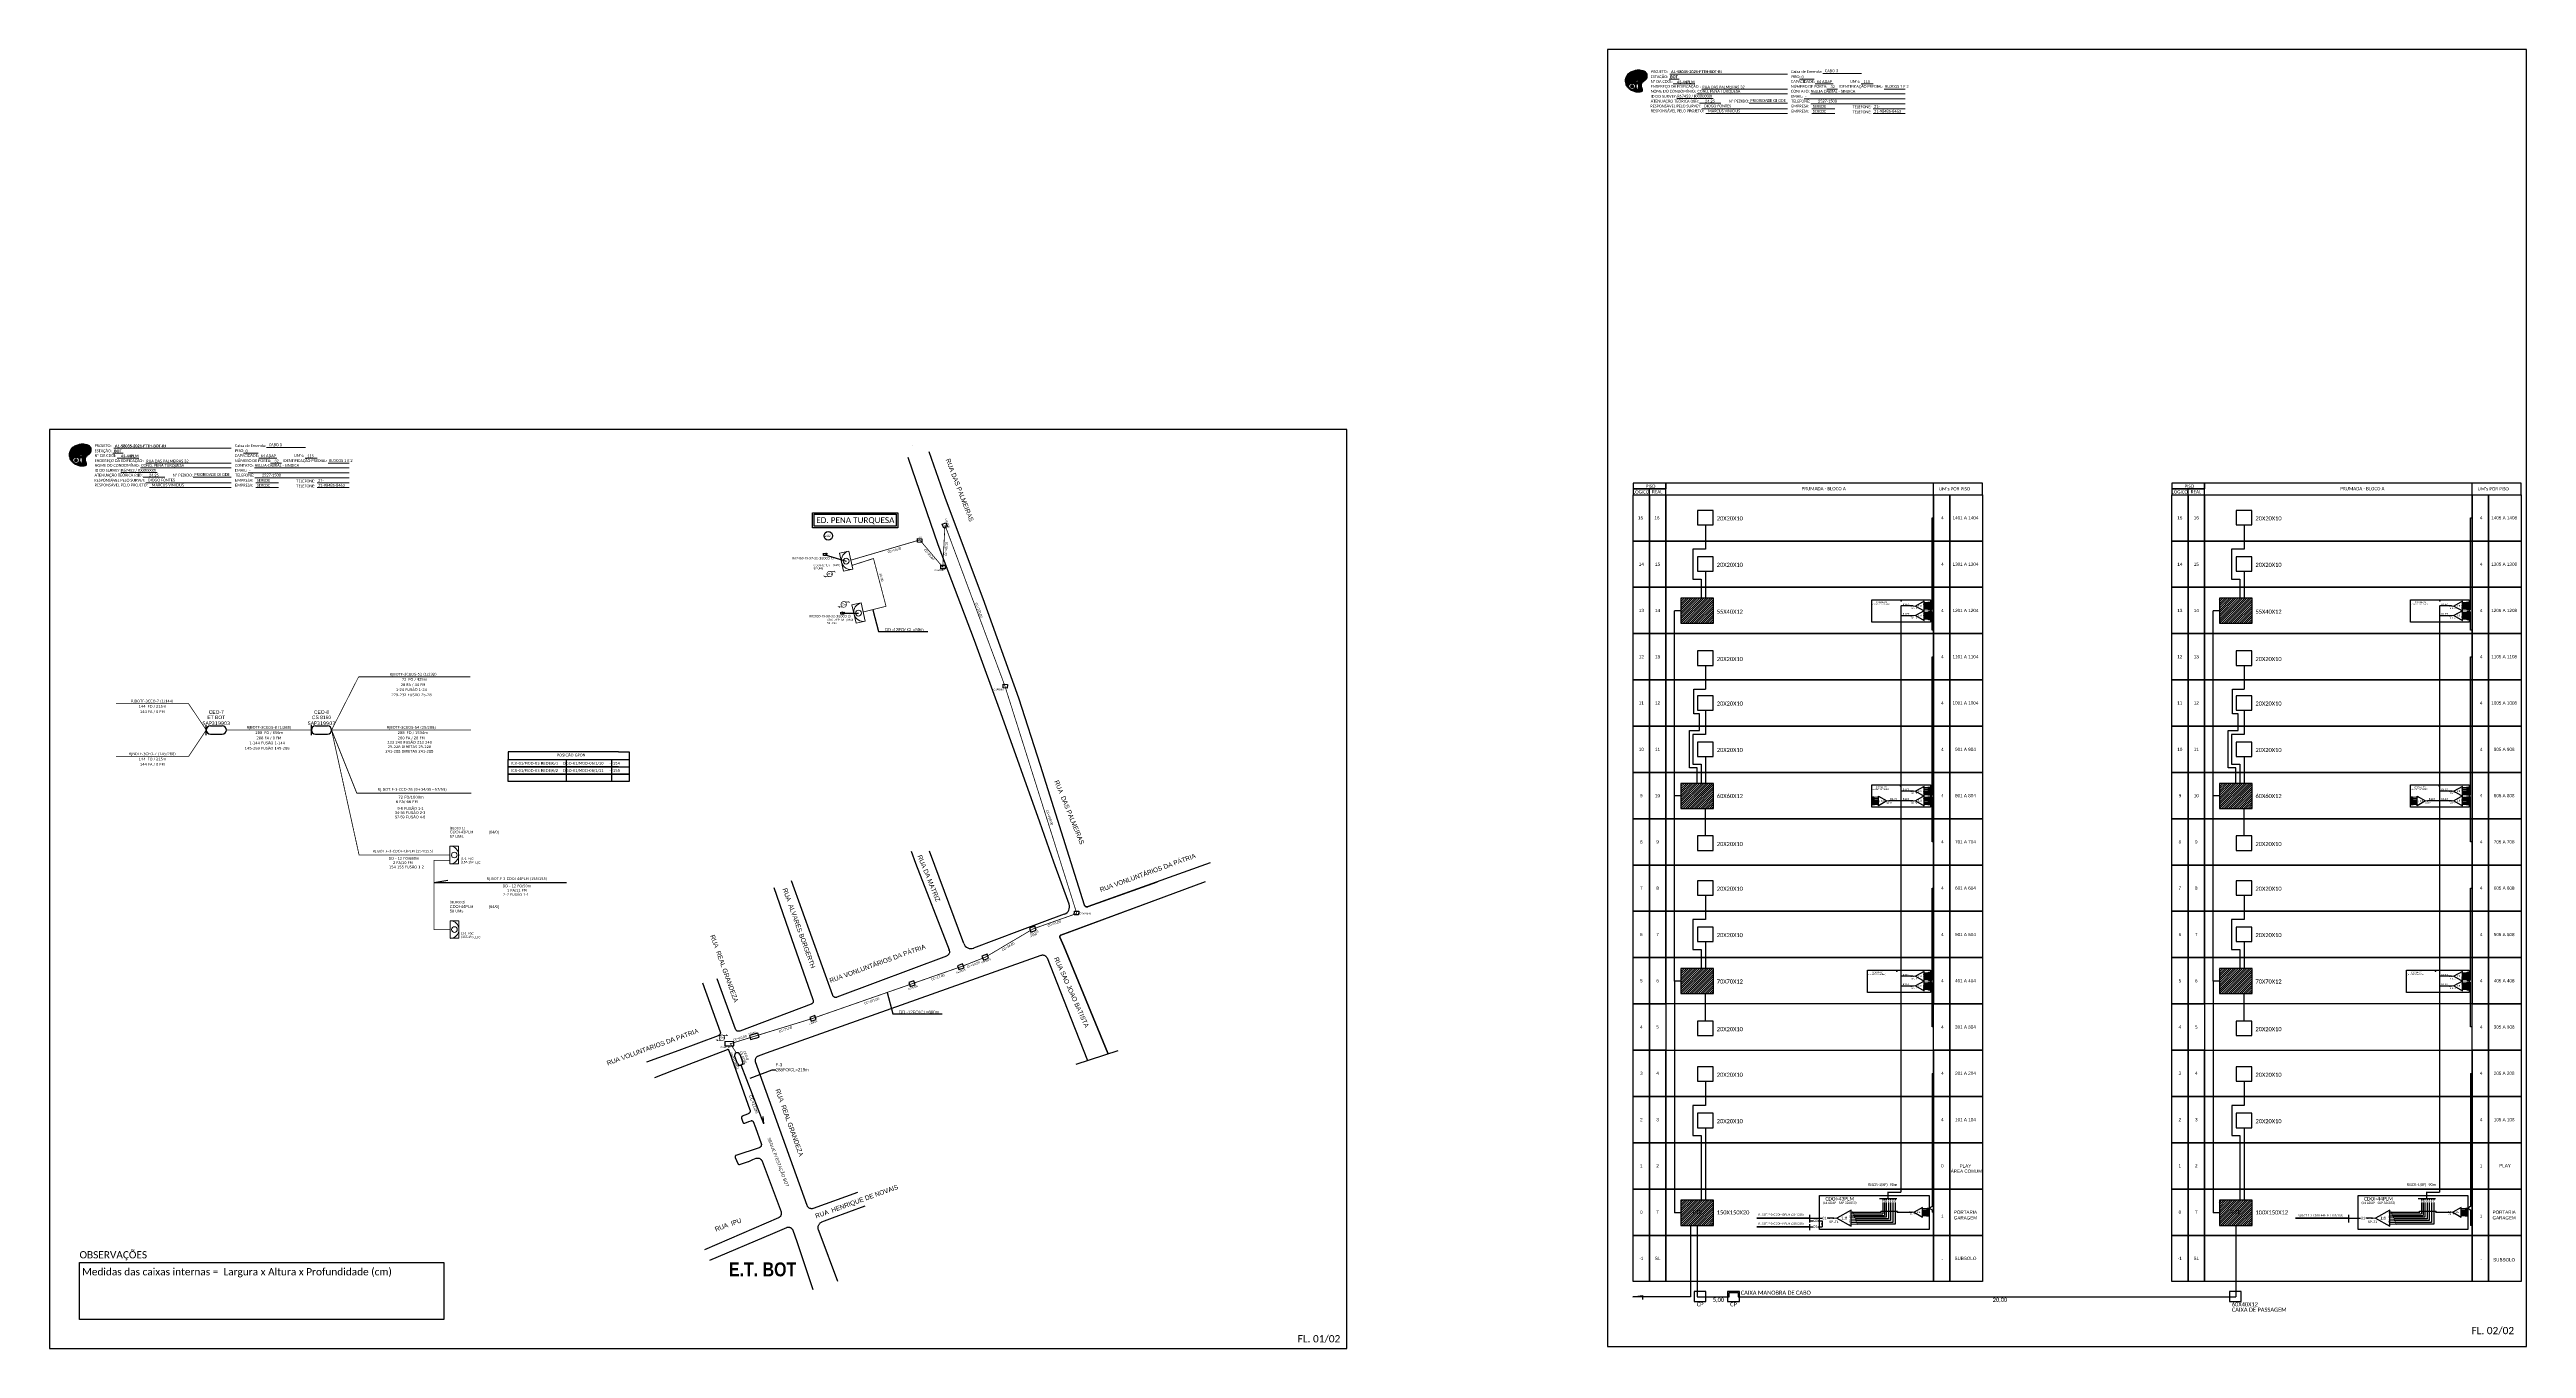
# Paper-space layout 'CDOI-43 - 44PLM' of a CAD drawing. Header units: inches. Extents: x 0 to 1601, y 62 to 902.
# The model-space entities are those that its viewports show. They can reach past a viewport. Long polylines and large blocks are cut down to what shows.
import ezdxf
from ezdxf.enums import TextEntityAlignment as Align

# ---------------------------------------------------------------- set-up
doc = ezdxf.new("R2010")
doc.units = ezdxf.units.IN
doc.header["$MEASUREMENT"] = 0
doc.linetypes.add('DASHED', pattern=[0.75, 0.5, -0.25])
for name, color, linetype, lineweight in [("20.0-LEGENDA DOS CDO'S", 1, 'Continuous', 0), ('20.1-CDO_INTERIOR', 1, 'Continuous', 0), ('Texto_Cabos', 1, 'Continuous', 20)]:
    doc.layers.add(name, color=color, linetype=linetype, lineweight=lineweight)
for name, color, linetype in [('CAP a instalar', 1, 'Continuous'), ('CD a instalar', 1, 'Continuous'), ('CD a instalar @ 1', 1, 'Continuous'), ('CEO', 1, 'Continuous'), ('E.T.', 7, 'Continuous'), ('label_cabos', 7, 'Continuous'), ('label_cabos @ 1', 7, 'Continuous'), ('LEGENDAS_INFRAESTRUTURAS', 7, 'Continuous'), ('MUB_MEIOFIO', 7, 'Continuous'), ('MUB_QUADRAS', 7, 'Continuous'), ('MUB_SEGMENTO', 7, 'Continuous'), ('SURVEYS_LEGENDAS', 7, 'Continuous')]:
    doc.layers.add(name, color=color, linetype=linetype)
doc.layers.add('DROP DE CLIENTE', color=140, linetype='Continuous', plot=False)
doc.styles.add('ARIAL', font='arial.ttf')
doc.styles.add('Legend', font='calibri.ttf')
doc.styles.add('siredit', font='verdana.ttf')
doc.styles.add('Style-font000', font='font000.shx')
doc.styles.add('style0', font='arial.ttf', dxfattribs={"height": 1.137214})
doc.styles.add('SWISS BIT', font='swisscb.ttf')
doc.styles.add('WMF-Calibri0', font='calibri.ttf')
doc.styles.add('WMF-Calibri1', font='calibrib.ttf')
doc.dimstyles.new('ISO-25', dxfattribs={"dimtxt": 2.5, "dimasz": 2.5, "dimexe": 1.25, "dimexo": 0.625, "dimtad": 1, "dimtxsty": 'Standard', "dimcen": 2.5, "dimadec": 0, "dimazin": 0, "dimtfac": 1, "dimtmove": 0, "dimatfit": 3, "dimfxl": 0, "dimarcsym": 0})
pattern_1 = [(45, (-126.6687, 49.9123), (-0.70710678, 0.70710678), [])]
pattern_2 = [(45, (221.5145, 49.9123), (-0.70710678, 0.70710678), [])]

# ---------------------------------------------------------------- blocks, each defined once
blk = doc.blocks.new('A$C6DF15AF1')
for p, q in [((2.8, 2.8), (0, 2.1)), ((0, 2.1), (0.9, 2.1)), ((0.9, 0), (0.9, 2)), ((4.7, 0), (0.9, 0)), ((2.8, 2.8), (5.6, 2)), ((4.7, 2.9), (5, 2.9)), ((4.7, 2.3), (4.7, 2.9)), ((5.6, 2), (4.7, 2)), ((4.7, 2), (4.7, 0)), ((5, 2.9), (5, 2.2))]:
    blk.add_line(p, q)
blk = doc.blocks.new('OI')
h = blk.add_hatch(color=40)
edge = h.paths.add_edge_path()
edge.add_spline(control_points=[(4.4, -0.7), (3.9, -1), (3.3, -1.5), (2.8, -2.6), (2.9, -3.5), (3.1, -4.3), (3.3, -4.9), (3.4, -5.4), (3.4, -5.9), (3.2, -6.4), (2.5, -6.6), (1.7, -6.6), (0.6, -6.7), (-0.6, -6.4), (-1.6, -6.1), (-2.8, -5.6), (-3.9, -4.8), (-4.9, -3.7), (-5.3, -2.6), (-5.6, -1.9), (-5.8, -1), (-5.7, 0.5), (-5.1, 2), (-4.1, 3), (-3.3, 3.6), (-2.4, 4.2), (-1.4, 4.4), (-0.6, 4.7), (0.8, 4.9), (2.2, 5), (3.8, 4.6), (4.7, 4.2), (5.4, 3.7), (5.8, 3), (6, 2.2), (6, 1.5), (5.7, 0.6), (5.3, 0.1), (4.9, -0.4), (4.5, -0.6), (4.4, -0.7)], knot_values=[0, 0, 0, 0, 1.60434, 2.417191, 3.427595, 4.282808, 4.776746, 5.304182, 5.888771, 6.258406, 6.858137, 7.79129, 8.986195, 10.124242, 11.187857, 12.242908, 13.953784, 15.414161, 16.515391, 17.349188, 17.675853, 19.552021, 21.515531, 22.568638, 23.63245, 24.621084, 25.782718, 26.745347, 27.142653, 29.870543, 31.004649, 31.921532, 32.709589, 33.801391, 34.042471, 35.192333, 35.971461, 36.628871, 37.254359, 37.836911, 37.836911, 37.836911, 37.836911], degree=3, periodic=0)
h.paths.add_polyline_path([(1.1, -0.9, -1), (0, -0.9, -1)], flags=16)
edge = h.paths.add_edge_path(flags=16)
edge.add_ellipse((0.6, -3.6), major_axis=(-0.02, 1.71), ratio=0.361305, start_angle=0, end_angle=360)
h.paths.add_polyline_path([(-0.4, -3.6, -1), (-3.8, -3.6, -1)], flags=16)
edge = h.paths.add_edge_path(flags=0)
edge.add_ellipse((-2.1, -3.6), major_axis=(0, 0.885), ratio=0.758294, start_angle=0, end_angle=360)
at = {"color": 40}
for centre, radius in [((-2.1, -3.6), 1.72), ((0.5, -0.9), 0.587)]:
    blk.add_circle(centre, radius, dxfattribs=at)
blk.add_ellipse((-2.1, -3.6), major_axis=(0, 0.885), ratio=0.758294, start_param=-3.141592653589792, end_param=3.141592653589792, dxfattribs=at)
blk.add_ellipse((0.6, -3.6), major_axis=(-0.02, 1.71), ratio=0.361305, dxfattribs=at)
at = {"color": 40, "start_tangent": (-0.800898, -0.598801), "end_tangent": (-0.800898, -0.598801)}
blk.add_spline([(4.4, -0.7), (3.2, -1.8), (2.9, -2.5), (2.9, -3.5), (3.1, -4.4), (3.3, -4.8), (3.4, -5.4), (3.4, -6), (3.2, -6.3), (2.7, -6.5), (1.7, -6.6), (0.5, -6.6), (-0.6, -6.4), (-1.6, -6.1), (-2.6, -5.7), (-3.9, -4.7), (-4.9, -3.6), (-5.4, -2.6), (-5.6, -1.8), (-5.7, -1.5), (-5.6, 0.4), (-4.8, 2.2), (-4.1, 3), (-3.3, 3.6), (-2.4, 4.1), (-1.3, 4.5), (-0.4, 4.7), (0, 4.8), (2.7, 4.8), (3.8, 4.5), (4.7, 4.2), (5.3, 3.7), (5.9, 2.7), (5.9, 2.5), (5.9, 1.3), (5.7, 0.6), (5.3, 0.1), (4.8, -0.4), (4.4, -0.7)], degree=3, dxfattribs=at)
blk = doc.blocks.new('SPLT_1-8_DIV_DIR')
h = blk.add_hatch(color=3)
h.dxf.hatch_style = 1
edge = h.paths.add_edge_path()
edge.add_arc((12.8, 4), 0.242, 0, 360)
h = blk.add_hatch(color=3)
h.dxf.hatch_style = 1
edge = h.paths.add_edge_path()
edge.add_arc((13.3, 2.9), 0.242, 0, 360)
h = blk.add_hatch(color=3)
h.dxf.hatch_style = 1
edge = h.paths.add_edge_path()
edge.add_arc((13.8, 1.7), 0.242, 0, 360)
h = blk.add_hatch(color=3)
h.dxf.hatch_style = 1
edge = h.paths.add_edge_path()
edge.add_arc((14.3, 0.6), 0.242, 0, 360)
h = blk.add_hatch(color=3)
h.dxf.hatch_style = 1
edge = h.paths.add_edge_path()
edge.add_arc((14.8, -0.6), 0.242, 0, 360)
h = blk.add_hatch(color=3)
h.dxf.hatch_style = 1
edge = h.paths.add_edge_path()
edge.add_arc((15.3, -1.7), 0.242, 0, 360)
h = blk.add_hatch(color=3)
h.dxf.hatch_style = 1
edge = h.paths.add_edge_path()
edge.add_arc((15.8, -2.9), 0.242, 0, 360)
h = blk.add_hatch(color=3)
h.dxf.hatch_style = 1
edge = h.paths.add_edge_path()
edge.add_arc((16.3, -4), 0.242, 0, 360)
at = {"color": 1, "lineweight": 0}
blk.add_lwpolyline([(2.2, 0), (0, 0)], dxfattribs=at)
at = {"color": 1}
blk.add_lwpolyline([(11.9, 5.4), (2.2, 0), (11.9, -5.4), (11.9, 5.4)], dxfattribs=at)
at = {"color": 7, "lineweight": 0}
for points in [[(12.8, 4), (11.9, 4)], [(11.9, 2.9), (13.3, 2.9)], [(11.9, 1.7), (13.8, 1.7)], [(11.9, 0.6), (14.3, 0.6)], [(11.9, -0.6), (14.8, -0.6)], [(11.9, -1.7), (15.3, -1.7)], [(11.9, -2.9), (15.8, -2.9)], [(11.9, -4), (16.3, -4)]]:
    blk.add_lwpolyline(points, dxfattribs=at)
at = {"color": 3}
for centre in [(12.8, 4), (13.3, 2.9), (13.8, 1.7), (14.3, 0.6), (14.8, -0.6), (15.3, -1.7), (15.8, -2.9), (16.3, -4)]:
    blk.add_circle(centre, 0.242, dxfattribs=at)
at = {"color": 1, "style": 'ARIAL'}
for s, height, p in [('1:8', 2, (5.3, -0.9)), ('S1', 0.75, (10.5, 3.8)), ('S2', 0.75, (10.5, 2.6)), ('S3', 0.75, (10.5, 1.4)), ('S4', 0.75, (10.5, 0.2)), ('S5', 0.75, (10.5, -1)), ('S6', 0.75, (10.5, -2.1)), ('S7', 0.75, (10.5, -3.2)), ('S8', 0.75, (10.5, -4.4))]:
    blk.add_text(s, height=height, dxfattribs=at).set_placement(p)
blk = doc.blocks.new('SPLITTER_')
blk.add_point((0, 0))
at = {"style": 'ARIAL', "flags": 4}
blk.add_attdef('SPLT', (0, -3.3), '', height=1.5, dxfattribs=at)
blk = doc.blocks.new('SPLT_1-8_SC-APC')
at = {"color": 1, "lineweight": 0}
blk.add_lwpolyline([(-17, -7.5), (-19.3, -7.5)], dxfattribs=at)
at = {"color": 1}
blk.add_lwpolyline([(-7.4, -2.1), (-17, -7.5), (-7.4, -13), (-7.4, -2.1)], dxfattribs=at)
at = {"color": 3, "lineweight": 0}
for points in [[(-3, -3.5), (-7.4, -3.5)], [(-7.4, -4.7), (-3, -4.7)], [(-7.4, -5.8), (-3, -5.8)], [(-7.4, -7), (-3, -7)], [(-7.4, -8.1), (-3, -8.1)], [(-7.4, -9.3), (-3, -9.3)], [(-7.4, -10.4), (-3, -10.4)], [(-7.4, -11.6), (-3, -11.6)], [(-2.4, -3), (-2.4, -4)], [(-2.4, -3), (0, -3)], [(-2.4, -4), (0, -4)], [(-2.4, -4.2), (-2.4, -5.2)], [(-2.4, -4.2), (0, -4.2)], [(-2.4, -5.2), (0, -5.2)], [(-2.4, -5.3), (-2.4, -6.3)], [(-2.4, -5.3), (0, -5.3)], [(-2.4, -6.3), (0, -6.3)], [(-2.4, -6.5), (-2.4, -7.5)], [(-2.4, -6.5), (0, -6.5)], [(-2.4, -7.5), (0, -7.5)], [(-2.4, -7.6), (-2.4, -8.6)], [(-2.4, -7.6), (0, -7.6)], [(-2.4, -8.6), (0, -8.6)], [(-2.4, -8.8), (-2.4, -9.8)], [(-2.4, -8.8), (0, -8.8)], [(-2.4, -9.8), (0, -9.8)], [(-2.4, -9.9), (-2.4, -10.9)], [(-2.4, -9.9), (0, -9.9)], [(-2.4, -10.9), (0, -10.9)], [(-2.4, -11.1), (-2.4, -12.1)], [(-2.4, -11.1), (0, -11.1)], [(-2.4, -12.1), (0, -12.1)]]:
    blk.add_lwpolyline(points, dxfattribs=at)
for points in [[(-3, -3.2), (-2.4, -3.2), (-2.4, -3.8), (-3, -3.8)], [(-3, -4.4), (-2.4, -4.4), (-2.4, -5), (-3, -5)], [(-3, -5.5), (-2.4, -5.5), (-2.4, -6.1), (-3, -6.1)], [(-3, -6.7), (-2.4, -6.7), (-2.4, -7.3), (-3, -7.3)], [(-3, -7.8), (-2.4, -7.8), (-2.4, -8.4), (-3, -8.4)], [(-3, -9), (-2.4, -9), (-2.4, -9.6), (-3, -9.6)], [(-3, -10.1), (-2.4, -10.1), (-2.4, -10.7), (-3, -10.7)], [(-3, -11.3), (-2.4, -11.3), (-2.4, -11.9), (-3, -11.9)]]:
    blk.add_lwpolyline(points, close=True, dxfattribs=at)
at = {"color": 1, "style": 'ARIAL'}
for s, height, p in [('1:8', 2, (-13.9, -8.4)), ('S1', 0.75, (-8.7, -3.8)), ('S2', 0.75, (-8.7, -5)), ('S3', 0.75, (-8.7, -6.2)), ('S4', 0.75, (-8.7, -7.4)), ('S5', 0.75, (-8.7, -8.6)), ('S6', 0.75, (-8.7, -9.7)), ('S7', 0.75, (-8.7, -10.8)), ('S8', 0.75, (-8.7, -11.9))]:
    blk.add_text(s, height=height, dxfattribs=at).set_placement(p)
blk = doc.blocks.new('A$C415C251F')
at = {"color": 3}
blk.add_point((0, 0), dxfattribs=at)
blk = doc.blocks.new('LEG_CDOIA8_C-SPLT_DIR')
at = {"color": 3}
blk.add_blockref('A$C415C251F', (0, 0), dxfattribs=at)
at = {"color": 1, "style": 'WMF-Calibri0', "flags": 4}
blk.add_attdef('CDO', (-26.8, -2.6), '', height=2, dxfattribs=at)
blk.add_attdef('MODELO', text='', height=1.5, dxfattribs=at).set_placement((-22.2, -4.5), align=Align.CENTER)
at = {"style": 'ARIAL', "flags": 4}
blk.add_attdef('SPLITAGEM', text='', height=1.5, dxfattribs=at).set_placement((-18.4, -12.6), align=Align.CENTER)
blk = doc.blocks.new('CDOI_INT')
at = {"layer": '20.1-CDO_INTERIOR', "color": 0, "lineweight": 18}
blk.add_lwpolyline([(4.2, -4.2), (4.2, 4.2), (0, 4.2), (0, -4.2)], close=True, dxfattribs=at)
blk.add_circle((2.1, 0), 1.36, dxfattribs=at)
blk.add_arc((0, 0), 4.25, 270, 90, dxfattribs=at)
at = {"layer": "20.0-LEGENDA DOS CDO'S", "color": 0, "style": 'ARIAL'}
for tag, p in [('CDO_N', (-0.1, 10.4)), ('SURVEY', (-0.1, 8.2)), ('SAP', (-0.1, 6.2)), ('SPLITER_1', (21.2, 10.4)), ('SPLITER_2', (21.2, 8.7)), ('1:XX', (5.9, -2.2)), ('UMS', (5.9, -4.2))]:
    blk.add_attdef(tag, p, '', height=1.36, dxfattribs=at)
blk.add_attdef('FIBRAS_UTILIZADAS', text='', height=1.36, dxfattribs=at).set_placement((15.3, 10.4), align=Align.CENTER)
blk = doc.blocks.new('SPLT_1-8_SC-APC_ESQ')
at = {"color": 3, "lineweight": 0}
for points in [[(2.4, -3), (0, -3)], [(2.4, -4), (0, -4)], [(2.4, -4.2), (0, -4.2)], [(2.4, -5.2), (0, -5.2)], [(2.4, -5.3), (0, -5.3)], [(2.4, -6.3), (0, -6.3)], [(2.4, -6.5), (0, -6.5)], [(2.4, -7.5), (0, -7.5)], [(2.4, -7.6), (0, -7.6)], [(2.4, -8.6), (0, -8.6)], [(2.4, -8.8), (0, -8.8)], [(2.4, -9.8), (0, -9.8)], [(2.4, -9.9), (0, -9.9)], [(2.4, -10.9), (0, -10.9)], [(2.4, -11.1), (0, -11.1)], [(2.4, -12.1), (0, -12.1)], [(2.4, -3), (2.4, -4)], [(2.4, -4.2), (2.4, -5.2)], [(2.4, -5.3), (2.4, -6.3)], [(2.4, -6.5), (2.4, -7.5)], [(2.4, -7.6), (2.4, -8.6)], [(2.4, -8.8), (2.4, -9.8)], [(2.4, -9.9), (2.4, -10.9)], [(2.4, -11.1), (2.4, -12.1)], [(3, -3.5), (7.4, -3.5)], [(7.4, -4.7), (3, -4.7)], [(7.4, -5.8), (3, -5.8)], [(7.4, -7), (3, -7)], [(7.4, -8.1), (3, -8.1)], [(7.4, -9.3), (3, -9.3)], [(7.4, -10.4), (3, -10.4)], [(7.4, -11.6), (3, -11.6)]]:
    blk.add_lwpolyline(points, dxfattribs=at)
for points in [[(3, -3.2), (2.4, -3.2), (2.4, -3.8), (3, -3.8)], [(3, -4.4), (2.4, -4.4), (2.4, -5), (3, -5)], [(3, -5.5), (2.4, -5.5), (2.4, -6.1), (3, -6.1)], [(3, -6.7), (2.4, -6.7), (2.4, -7.3), (3, -7.3)], [(3, -7.8), (2.4, -7.8), (2.4, -8.4), (3, -8.4)], [(3, -9), (2.4, -9), (2.4, -9.6), (3, -9.6)], [(3, -10.1), (2.4, -10.1), (2.4, -10.7), (3, -10.7)], [(3, -11.3), (2.4, -11.3), (2.4, -11.9), (3, -11.9)]]:
    blk.add_lwpolyline(points, close=True, dxfattribs=at)
at = {"color": 1}
blk.add_lwpolyline([(7.4, -2.1), (17, -7.5), (7.4, -13), (7.4, -2.1)], dxfattribs=at)
at = {"color": 1, "lineweight": 0}
blk.add_lwpolyline([(17, -7.5), (19.3, -7.5)], dxfattribs=at)
at = {"color": 1, "style": 'ARIAL'}
for s, height, p in [('S2', 0.75, (7.6, -5)), ('S3', 0.75, (7.6, -6.2)), ('S4', 0.75, (7.6, -7.4)), ('S5', 0.75, (7.5, -8.6)), ('S6', 0.75, (7.6, -9.7)), ('S7', 0.75, (7.6, -10.8)), ('S8', 0.75, (7.6, -11.9)), ('S1', 0.75, (7.7, -3.8)), ('1:8', 2, (10.5, -8.4))]:
    blk.add_text(s, height=height, dxfattribs=at).set_placement(p)

msp = doc.modelspace()

# ---------------------------------------------------------------- hatches: boundary and pattern name
h = msp.add_hatch()
h.set_pattern_fill('ANSI31', color=1, scale=8, style=0)
h.set_pattern_definition([(45, (-126.6687, 169.6122), (-0.70710678, 0.70710678), [])])
h.paths.add_polyline_path([(2817.8, 451.8), (2817.8, 435.6), (2838.9, 435.6), (2838.9, 451.8)])
h = msp.add_hatch()
h.set_pattern_fill('ANSI31', color=1, scale=8, style=0)
h.set_pattern_definition([(45, (221.5145, 169.6122), (-0.70710678, 0.70710678), [])])
h.paths.add_polyline_path([(3165.9, 451.8), (3165.9, 435.6), (3187.1, 435.6), (3187.1, 451.8)])
h = msp.add_hatch(color=3)
h.dxf.hatch_style = 1
edge = h.paths.add_edge_path()
edge.add_arc((2967.9, 446.8), 0.148, 0, 360)
h = msp.add_hatch(color=3)
h.dxf.hatch_style = 1
edge = h.paths.add_edge_path()
edge.add_arc((2967.9, 446.8), 0.148, 0, 360)
h = msp.add_hatch(color=3)
h.dxf.hatch_style = 1
edge = h.paths.add_edge_path()
edge.add_arc((2967.9, 440.5), 0.148, 0, 360)
h = msp.add_hatch(color=3)
h.dxf.hatch_style = 1
edge = h.paths.add_edge_path()
edge.add_arc((2967.9, 440.5), 0.148, 0, 360)
h = msp.add_hatch(color=3)
h.dxf.hatch_style = 1
edge = h.paths.add_edge_path()
edge.add_arc((3316.1, 446.8), 0.148, 0, 360)
h = msp.add_hatch(color=3)
h.dxf.hatch_style = 1
edge = h.paths.add_edge_path()
edge.add_arc((3316.1, 446.8), 0.148, 0, 360)
h = msp.add_hatch(color=3)
h.dxf.hatch_style = 1
edge = h.paths.add_edge_path()
edge.add_arc((3316.1, 440.5), 0.148, 0, 360)
h = msp.add_hatch(color=3)
h.dxf.hatch_style = 1
edge = h.paths.add_edge_path()
edge.add_arc((3316.1, 440.5), 0.148, 0, 360)
h = msp.add_hatch()
h.set_pattern_fill('ANSI31', color=1, scale=8, style=0)
h.set_pattern_definition(pattern_1)
h.paths.add_polyline_path([(2817.8, 332.1), (2817.8, 315.9), (2838.9, 315.9), (2838.9, 332.1)])
h = msp.add_hatch(color=3)
h.dxf.hatch_style = 1
edge = h.paths.add_edge_path()
edge.add_arc((2952.2, 320.8), 0.148, 0, 360)
h = msp.add_hatch(color=3)
h.dxf.hatch_style = 1
edge = h.paths.add_edge_path()
edge.add_arc((2952.2, 320.8), 0.148, 0, 360)
h = msp.add_hatch(color=3)
h.dxf.hatch_style = 1
edge = h.paths.add_edge_path()
edge.add_arc((2967.9, 327.1), 0.148, 0, 360)
h = msp.add_hatch(color=3)
h.dxf.hatch_style = 1
edge = h.paths.add_edge_path()
edge.add_arc((2967.9, 327.1), 0.148, 0, 360)
h = msp.add_hatch(color=3)
h.dxf.hatch_style = 1
edge = h.paths.add_edge_path()
edge.add_arc((2967.9, 320.8), 0.148, 0, 360)
h = msp.add_hatch(color=3)
h.dxf.hatch_style = 1
edge = h.paths.add_edge_path()
edge.add_arc((2967.9, 320.8), 0.148, 0, 360)
h = msp.add_hatch()
h.set_pattern_fill('ANSI31', color=1, scale=8, style=0)
h.set_pattern_definition(pattern_2)
h.paths.add_polyline_path([(3165.9, 332.1), (3165.9, 315.9), (3187.1, 315.9), (3187.1, 332.1)])
h = msp.add_hatch(color=3)
h.dxf.hatch_style = 1
edge = h.paths.add_edge_path()
edge.add_arc((3300.4, 320.8), 0.148, 0, 360)
h = msp.add_hatch(color=3)
h.dxf.hatch_style = 1
edge = h.paths.add_edge_path()
edge.add_arc((3300.4, 320.8), 0.148, 0, 360)
h = msp.add_hatch(color=3)
h.dxf.hatch_style = 1
edge = h.paths.add_edge_path()
edge.add_arc((3316.1, 327.1), 0.148, 0, 360)
h = msp.add_hatch(color=3)
h.dxf.hatch_style = 1
edge = h.paths.add_edge_path()
edge.add_arc((3316.1, 327.1), 0.148, 0, 360)
h = msp.add_hatch(color=3)
h.dxf.hatch_style = 1
edge = h.paths.add_edge_path()
edge.add_arc((3316.1, 320.8), 0.148, 0, 360)
h = msp.add_hatch(color=3)
h.dxf.hatch_style = 1
edge = h.paths.add_edge_path()
edge.add_arc((3316.1, 320.8), 0.148, 0, 360)
h = msp.add_hatch()
h.set_pattern_fill('ANSI31', color=1, scale=8, style=0)
h.set_pattern_definition([(45, (-126.6687, -69.7876), (-0.70710678, 0.70710678), [])])
h.paths.add_polyline_path([(2817.8, 212.4), (2817.8, 196.2), (2838.9, 196.2), (2838.9, 212.4)])
h = msp.add_hatch()
h.set_pattern_fill('ANSI31', color=1, scale=8, style=0)
h.set_pattern_definition([(45, (221.5145, -69.7876), (-0.70710678, 0.70710678), [])])
h.paths.add_polyline_path([(3165.9, 212.4), (3165.9, 196.2), (3187.1, 196.2), (3187.1, 212.4)])
h = msp.add_hatch(color=3)
h.dxf.hatch_style = 1
edge = h.paths.add_edge_path()
edge.add_arc((2967.9, 207.4), 0.148, 0, 360)
h = msp.add_hatch(color=3)
h.dxf.hatch_style = 1
edge = h.paths.add_edge_path()
edge.add_arc((2967.9, 207.4), 0.148, 0, 360)
h = msp.add_hatch(color=3)
h.dxf.hatch_style = 1
edge = h.paths.add_edge_path()
edge.add_arc((2967.9, 201.1), 0.148, 0, 360)
h = msp.add_hatch(color=3)
h.dxf.hatch_style = 1
edge = h.paths.add_edge_path()
edge.add_arc((2967.9, 201.1), 0.148, 0, 360)
h = msp.add_hatch(color=3)
h.dxf.hatch_style = 1
edge = h.paths.add_edge_path()
edge.add_arc((3316.1, 207.4), 0.148, 0, 360)
h = msp.add_hatch(color=3)
h.dxf.hatch_style = 1
edge = h.paths.add_edge_path()
edge.add_arc((3316.1, 207.4), 0.148, 0, 360)
h = msp.add_hatch(color=3)
h.dxf.hatch_style = 1
edge = h.paths.add_edge_path()
edge.add_arc((3316.1, 201.1), 0.148, 0, 360)
h = msp.add_hatch(color=3)
h.dxf.hatch_style = 1
edge = h.paths.add_edge_path()
edge.add_arc((3316.1, 201.1), 0.148, 0, 360)
h = msp.add_hatch()
h.set_pattern_fill('ANSI31', color=1, scale=8, style=0)
h.set_pattern_definition(pattern_1)
h.paths.add_polyline_path([(2817.8, 62.6), (2817.8, 46.3), (2838.9, 46.3), (2838.9, 62.6)])
h.paths.add_polyline_path([(2824.7, 52.7), (2832.5, 52.7), (2832.5, 56.7), (2824.7, 56.7)], flags=24)
h = msp.add_hatch(color=3)
h.dxf.hatch_style = 1
edge = h.paths.add_edge_path()
edge.add_arc((2916.3, 51), 0.244, 0, 360)
h = msp.add_hatch(color=3)
h.dxf.hatch_style = 1
edge = h.paths.add_edge_path()
edge.add_arc((2967.1, 54.9), 0.148, 0, 360)
h = msp.add_hatch(color=3)
h.dxf.hatch_style = 1
edge = h.paths.add_edge_path()
edge.add_arc((2967.1, 54.9), 0.148, 0, 360)
h = msp.add_hatch()
h.set_pattern_fill('ANSI31', color=1, scale=8, style=0)
h.set_pattern_definition(pattern_2)
h.paths.add_polyline_path([(3165.9, 62.6), (3165.9, 46.3), (3187.1, 46.3), (3187.1, 62.6)])
h.paths.add_polyline_path([(3172.9, 52.7), (3180.6, 52.7), (3180.6, 56.7), (3172.9, 56.7)], flags=24)
h = msp.add_hatch(color=3)
h.dxf.hatch_style = 1
edge = h.paths.add_edge_path()
edge.add_arc((3264.5, 51), 0.244, 0, 360)
h = msp.add_hatch(color=3)
h.dxf.hatch_style = 1
edge = h.paths.add_edge_path()
edge.add_arc((3315.2, 54.9), 0.148, 0, 360)
h = msp.add_hatch(color=3)
h.dxf.hatch_style = 1
edge = h.paths.add_edge_path()
edge.add_arc((3315.2, 54.9), 0.148, 0, 360)
h = msp.add_hatch(color=3)
h.dxf.hatch_style = 1
edge = h.paths.add_edge_path()
edge.add_arc((2909, 47.3), 0.244, 0, 360)

# ---------------------------------------------------------------- linework, layer by layer
at = {"color": 0}
for p, q in [((2472.1, 505), (2474.4, 505.8)), ((2473.1, 502.4), (2472.1, 505)), ((2475.4, 503.2), (2473.1, 502.4)), ((2474.4, 505.8), (2475.4, 503.2)), ((2456.2, 493.3), (2456.2, 495.7)), ((2456.2, 495.7), (2459, 495.6)), ((2459, 493.2), (2456.2, 493.3)), ((2459, 495.6), (2459, 493.2)), ((2471.3, 476.1), (2471.3, 478.5)), ((2471.3, 478.5), (2474.1, 478.4)), ((2474.1, 476.1), (2471.3, 476.1)), ((2474.1, 478.4), (2474.1, 476.1)), ((2269.7, 357.9), (2269.7, 343.3)), ((2269.7, 343.3), (2262.8, 343.3))]:
    msp.add_line(p, q, dxfattribs=at)
at = {"color": 5}
for p, q in [((2511.5, 399.1), (2511.5, 401.5)), ((2511.5, 401.5), (2514.3, 401.4)), ((2514.3, 401.4), (2514.2, 399)), ((2514.2, 399), (2511.5, 399.1)), ((2557.5, 252.4), (2557.6, 254.8)), ((2560.3, 252.4), (2557.5, 252.4)), ((2557.6, 254.8), (2560.4, 254.7)), ((2560.4, 254.7), (2560.3, 252.4))]:
    msp.add_line(p, q, dxfattribs=at)
msp.add_line((2262.8, 357.9), (2269.7, 357.9))
at = {"color": 1}
for p, q in [((2901, 53.2), (2901, 48.1)), ((3249.2, 53.2), (3249.2, 48.1)), ((2901, 47.1), (2901, 43.3))]:
    msp.add_line(p, q, dxfattribs=at)
for points in [[(2770.3, 806.6), (2770.3, -31.9), (3364.3, -31.9), (3364.3, 806.6), (2770.3, 806.6)], [(1895.1, -27.9), (2733.7, -27.9), (2733.7, 566.1), (1895.1, 566.1), (1895.1, -27.9)], [(2797.4, 518.7), (2797.4, 522.5)], [(2808, 518.7), (3012.7, 518.7), (3012.7, 526.2), (2808, 526.2), (2808, 526.2), (2808, 522.5)], [(2981, 518.7), (2981, 526.2)], [(3145.6, 518.7), (3145.6, 522.5)], [(3156.2, 518.7), (3360.9, 518.7), (3360.9, 526.2), (3156.2, 526.2), (3156.2, 526.2), (3156.2, 522.5)], [(3329.2, 518.7), (3329.2, 526.2)], [(2262.8, 352.8), (2269.7, 352.8)], [(2558.6, 155.9), (2585.9, 164.6)], [(2356.8, 117.2), (2356.3, 122)]]:
    msp.add_lwpolyline(points)
at = {"color": 7, "lineweight": 0}
for points in [[(2810.1, 787.3), (2816.7, 787.3)], [(2810.7, 790.6), (2886.6, 790.6)], [(2894.4, 787.4), (2903.9, 787.4)], [(2909.5, 791.1), (2934.6, 791.1)], [(2812.8, 784.3), (2826.7, 784.3)], [(2815.1, 774.8), (2838.7, 774.8)], [(2828, 777.9), (2886.6, 777.9)], [(2829.7, 771.9), (2843.6, 771.9)], [(2831.4, 781), (2886.6, 781)], [(2862, 771.9), (2886.5, 771.9)], [(2862.5, 771.9), (2886.6, 771.9)], [(2897.5, 774.7), (2962.8, 774.7)], [(2901.6, 777.9), (2962.8, 777.9)], [(2901.8, 771.4), (2962.8, 771.4)], [(2904.5, 784.3), (2916.1, 784.3)], [(2912.1, 781), (2919, 781)], [(2934.4, 784.3), (2942.1, 784.3)], [(2949.2, 781), (2962.8, 781)], [(2831.4, 768.3), (2886.6, 768.3)], [(2833.9, 765.1), (2886.6, 765.1)], [(2902.4, 768.3), (2917.2, 768.3)], [(2902.4, 765.1), (2917.2, 765.1)], [(2942, 768.3), (2962.8, 768.3)], [(2942, 765.1), (2962.8, 765.1)], [(1936.1, 550.8), (1942.7, 550.8)], [(1936.6, 554.1), (2012.6, 554.1)], [(1938.8, 547.7), (1952.7, 547.7)], [(1957.3, 544.5), (2012.6, 544.5)], [(2020.4, 550.8), (2029.9, 550.8)], [(2030.4, 547.7), (2042.1, 547.7)], [(2035.4, 554.6), (2060.6, 554.6)], [(2038, 544.5), (2045, 544.5)], [(2060.4, 547.7), (2068.1, 547.7)], [(2075.2, 544.5), (2088.8, 544.5)], [(1941.1, 538.3), (1964.7, 538.3)], [(1953.9, 541.4), (2012.6, 541.4)], [(1955.6, 535.3), (1969.6, 535.3)], [(1957.3, 531.8), (2012.6, 531.8)], [(1959.8, 528.6), (2012.6, 528.6)], [(1988, 535.4), (2012.5, 535.4)], [(1988.5, 535.4), (2012.6, 535.4)], [(2023.5, 538.1), (2088.8, 538.1)], [(2027.6, 541.4), (2088.8, 541.4)], [(2027.8, 534.9), (2088.8, 534.9)], [(2028.4, 531.8), (2043.2, 531.8)], [(2028.4, 528.6), (2043.2, 528.6)], [(2068, 531.8), (2088.8, 531.8)], [(2068, 528.6), (2088.8, 528.6)]]:
    msp.add_lwpolyline(points, dxfattribs=at)
for points in [[(2388.3, 512.4), (2443.4, 512.4), (2443.4, 502.6), (2388.3, 502.6)], [(2786.9, 522.5), (2808, 522.5), (2808, 526.2), (2786.9, 526.2)], [(2786.9, 518.7), (2808, 518.7), (2808, 522.5), (2786.9, 522.5)], [(3135.1, 522.5), (3156.2, 522.5), (3156.2, 526.2), (3135.1, 526.2)], [(3135.1, 518.7), (3156.2, 518.7), (3156.2, 522.5), (3135.1, 522.5)], [(2389.3, 511.4), (2442.4, 511.4), (2442.4, 503.6), (2389.3, 503.6)], [(2838.7, 508.5), (2828.5, 508.5), (2828.5, 499.2), (2838.7, 499.2)], [(3186.9, 508.5), (3176.7, 508.5), (3176.7, 499.2), (3186.9, 499.2)], [(2838.7, 478.5), (2828.5, 478.5), (2828.5, 469.2), (2838.7, 469.2)], [(3186.9, 478.5), (3176.7, 478.5), (3176.7, 469.2), (3186.9, 469.2)], [(2838.9, 451.8), (2817.8, 451.8), (2817.8, 435.6), (2838.9, 435.6)], [(3187.1, 451.8), (3165.9, 451.8), (3165.9, 435.6), (3187.1, 435.6)], [(2838.7, 417.7), (2828.5, 417.7), (2828.5, 408.3), (2838.7, 408.3)], [(3186.9, 417.7), (3176.7, 417.7), (3176.7, 408.3), (3186.9, 408.3)], [(2838.7, 388.8), (2828.5, 388.8), (2828.5, 379.5), (2838.7, 379.5)], [(3186.9, 388.8), (3176.7, 388.8), (3176.7, 379.5), (3186.9, 379.5)], [(2838.7, 358.8), (2828.5, 358.8), (2828.5, 349.5), (2838.7, 349.5)], [(3186.9, 358.8), (3176.7, 358.8), (3176.7, 349.5), (3186.9, 349.5)], [(2838.7, 298.1), (2828.6, 298.1), (2828.6, 288.8), (2838.7, 288.8)], [(3186.9, 298.1), (3176.7, 298.1), (3176.7, 288.8), (3186.9, 288.8)], [(2838.7, 269.1), (2828.5, 269.1), (2828.5, 259.8), (2838.7, 259.8)], [(3186.9, 269.1), (3176.7, 269.1), (3176.7, 259.8), (3186.9, 259.8)], [(2838.7, 239.1), (2828.5, 239.1), (2828.5, 229.8), (2838.7, 229.8)], [(3186.9, 239.1), (3176.7, 239.1), (3176.7, 229.8), (3186.9, 229.8)], [(2838.9, 212.4), (2817.8, 212.4), (2817.8, 196.2), (2838.9, 196.2)], [(3187.1, 212.4), (3165.9, 212.4), (3165.9, 196.2), (3187.1, 196.2)], [(2838.7, 178.4), (2828.6, 178.4), (2828.6, 169.1), (2838.7, 169.1)], [(3186.9, 178.4), (3176.7, 178.4), (3176.7, 169.1), (3186.9, 169.1)], [(2838.7, 148.8), (2828.6, 148.8), (2828.6, 139.5), (2838.7, 139.5)], [(3186.9, 148.8), (3176.7, 148.8), (3176.7, 139.5), (3186.9, 139.5)], [(2838.7, 118.8), (2828.6, 118.8), (2828.6, 109.5), (2838.7, 109.5)], [(3186.9, 118.8), (3176.7, 118.8), (3176.7, 109.5), (3186.9, 109.5)], [(2834, 3.6), (2826.4, 3.6), (2826.4, -2.9), (2834, -2.9)], [(2855.6, 3.6), (2848, 3.6), (2848, -2.9), (2855.6, -2.9)], [(3179.9, 3.6), (3172.3, 3.6), (3172.3, -2.9), (3179.9, -2.9)]]:
    msp.add_lwpolyline(points, close=True)
at = {"color": 0}
for points in [[(2786.9, 518.7), (2797.4, 518.7), (2797.4, 488.8), (2786.9, 488.8)], [(2797.4, 518.7), (2808, 518.7), (2808, 488.8), (2797.4, 488.8)], [(2808, 518.7), (2981, 518.7), (2981, 488.8), (2808, 488.8)], [(2981, 518.7), (2991.6, 518.7), (2991.6, 488.8), (2981, 488.8)], [(2991.6, 518.7), (3012.7, 518.7), (3012.7, 488.8), (2991.6, 488.8)], [(3135.1, 518.7), (3145.6, 518.7), (3145.6, 488.8), (3135.1, 488.8)], [(3145.6, 518.7), (3156.2, 518.7), (3156.2, 488.8), (3145.6, 488.8)], [(3156.2, 518.7), (3329.2, 518.7), (3329.2, 488.8), (3156.2, 488.8)], [(3329.2, 518.7), (3339.8, 518.7), (3339.8, 488.8), (3329.2, 488.8)], [(3339.8, 518.7), (3360.9, 518.7), (3360.9, 488.8), (3339.8, 488.8)], [(2786.9, 488.8), (2797.4, 488.8), (2797.4, 458.9), (2786.9, 458.9)], [(2797.4, 488.8), (2808, 488.8), (2808, 458.9), (2797.4, 458.9)], [(2808, 488.8), (2981, 488.8), (2981, 458.9), (2808, 458.9)], [(2981, 488.8), (2991.6, 488.8), (2991.6, 458.9), (2981, 458.9)], [(2991.6, 488.8), (3012.7, 488.8), (3012.7, 458.9), (2991.6, 458.9)], [(3135.1, 488.8), (3145.6, 488.8), (3145.6, 458.9), (3135.1, 458.9)], [(3145.6, 488.8), (3156.2, 488.8), (3156.2, 458.9), (3145.6, 458.9)], [(3156.2, 488.8), (3329.2, 488.8), (3329.2, 458.9), (3156.2, 458.9)], [(3329.2, 488.8), (3339.8, 488.8), (3339.8, 458.9), (3329.2, 458.9)], [(3339.8, 488.8), (3360.9, 488.8), (3360.9, 458.9), (3339.8, 458.9)], [(2786.9, 458.9), (2797.4, 458.9), (2797.4, 428.9), (2786.9, 428.9)], [(2797.4, 458.9), (2808, 458.9), (2808, 428.9), (2797.4, 428.9)], [(2808, 458.9), (2981, 458.9), (2981, 428.9), (2808, 428.9)], [(2981, 458.9), (2991.6, 458.9), (2991.6, 428.9), (2981, 428.9)], [(2991.6, 458.9), (3012.7, 458.9), (3012.7, 428.9), (2991.6, 428.9)], [(3135.1, 458.9), (3145.6, 458.9), (3145.6, 428.9), (3135.1, 428.9)], [(3145.6, 458.9), (3156.2, 458.9), (3156.2, 428.9), (3145.6, 428.9)], [(3156.2, 458.9), (3329.2, 458.9), (3329.2, 428.9), (3156.2, 428.9)], [(3329.2, 458.9), (3339.8, 458.9), (3339.8, 428.9), (3329.2, 428.9)], [(3339.8, 458.9), (3360.9, 458.9), (3360.9, 428.9), (3339.8, 428.9)], [(2786.9, 428.9), (2797.4, 428.9), (2797.4, 399), (2786.9, 399)], [(2797.4, 428.9), (2808, 428.9), (2808, 399), (2797.4, 399)], [(2808, 428.9), (2981, 428.9), (2981, 399), (2808, 399)], [(2981, 428.9), (2991.6, 428.9), (2991.6, 399), (2981, 399)], [(2991.6, 428.9), (3012.7, 428.9), (3012.7, 399), (2991.6, 399)], [(3135.1, 428.9), (3145.6, 428.9), (3145.6, 399), (3135.1, 399)], [(3145.6, 428.9), (3156.2, 428.9), (3156.2, 399), (3145.6, 399)], [(3156.2, 428.9), (3329.2, 428.9), (3329.2, 399), (3156.2, 399)], [(3329.2, 428.9), (3339.8, 428.9), (3339.8, 399), (3329.2, 399)], [(3339.8, 428.9), (3360.9, 428.9), (3360.9, 399), (3339.8, 399)], [(2786.9, 399), (2797.4, 399), (2797.4, 369.1), (2786.9, 369.1)], [(2797.4, 399), (2808, 399), (2808, 369.1), (2797.4, 369.1)], [(2808, 399), (2981, 399), (2981, 369.1), (2808, 369.1)], [(2981, 399), (2991.6, 399), (2991.6, 369.1), (2981, 369.1)], [(2991.6, 399), (3012.7, 399), (3012.7, 369.1), (2991.6, 369.1)], [(3135.1, 399), (3145.6, 399), (3145.6, 369.1), (3135.1, 369.1)], [(3145.6, 399), (3156.2, 399), (3156.2, 369.1), (3145.6, 369.1)], [(3156.2, 399), (3329.2, 399), (3329.2, 369.1), (3156.2, 369.1)], [(3329.2, 399), (3339.8, 399), (3339.8, 369.1), (3329.2, 369.1)], [(3339.8, 399), (3360.9, 399), (3360.9, 369.1), (3339.8, 369.1)], [(2786.9, 369.1), (2797.4, 369.1), (2797.4, 339.2), (2786.9, 339.2)], [(2797.4, 369.1), (2808, 369.1), (2808, 339.2), (2797.4, 339.2)], [(2808, 369.1), (2981, 369.1), (2981, 339.2), (2808, 339.2)], [(2981, 369.1), (2991.6, 369.1), (2991.6, 339.2), (2981, 339.2)], [(2991.6, 369.1), (3012.7, 369.1), (3012.7, 339.2), (2991.6, 339.2)], [(3135.1, 369.1), (3145.6, 369.1), (3145.6, 339.2), (3135.1, 339.2)], [(3145.6, 369.1), (3156.2, 369.1), (3156.2, 339.2), (3145.6, 339.2)], [(3156.2, 369.1), (3329.2, 369.1), (3329.2, 339.2), (3156.2, 339.2)], [(3329.2, 369.1), (3339.8, 369.1), (3339.8, 339.2), (3329.2, 339.2)], [(3339.8, 369.1), (3360.9, 369.1), (3360.9, 339.2), (3339.8, 339.2)], [(2191.6, 343.3), (2269.7, 343.3), (2269.7, 338.6), (2191.6, 338.6)], [(2786.9, 339.2), (2797.4, 339.2), (2797.4, 309.2), (2786.9, 309.2)], [(2797.4, 339.2), (2808, 339.2), (2808, 309.2), (2797.4, 309.2)], [(2808, 339.2), (2981, 339.2), (2981, 309.2), (2808, 309.2)], [(2981, 339.2), (2991.6, 339.2), (2991.6, 309.2), (2981, 309.2)], [(2991.6, 339.2), (3012.7, 339.2), (3012.7, 309.2), (2991.6, 309.2)], [(3135.1, 339.2), (3145.6, 339.2), (3145.6, 309.2), (3135.1, 309.2)], [(3145.6, 339.2), (3156.2, 339.2), (3156.2, 309.2), (3145.6, 309.2)], [(3156.2, 339.2), (3329.2, 339.2), (3329.2, 309.2), (3156.2, 309.2)], [(3329.2, 339.2), (3339.8, 339.2), (3339.8, 309.2), (3329.2, 309.2)], [(3339.8, 339.2), (3360.9, 339.2), (3360.9, 309.2), (3339.8, 309.2)], [(2786.9, 309.2), (2797.4, 309.2), (2797.4, 279.3), (2786.9, 279.3)], [(2797.4, 309.2), (2808, 309.2), (2808, 279.3), (2797.4, 279.3)], [(2808, 309.2), (2981, 309.2), (2981, 279.3), (2808, 279.3)], [(2981, 309.2), (2991.6, 309.2), (2991.6, 279.3), (2981, 279.3)], [(2991.6, 309.2), (3012.7, 309.2), (3012.7, 279.3), (2991.6, 279.3)], [(3135.1, 309.2), (3145.6, 309.2), (3145.6, 279.3), (3135.1, 279.3)], [(3145.6, 309.2), (3156.2, 309.2), (3156.2, 279.3), (3145.6, 279.3)], [(3156.2, 309.2), (3329.2, 309.2), (3329.2, 279.3), (3156.2, 279.3)], [(3329.2, 309.2), (3339.8, 309.2), (3339.8, 279.3), (3329.2, 279.3)], [(3339.8, 309.2), (3360.9, 309.2), (3360.9, 279.3), (3339.8, 279.3)], [(2786.9, 279.3), (2797.4, 279.3), (2797.4, 249.4), (2786.9, 249.4)], [(2797.4, 279.3), (2808, 279.3), (2808, 249.4), (2797.4, 249.4)], [(2808, 279.3), (2981, 279.3), (2981, 249.4), (2808, 249.4)], [(2981, 279.3), (2991.6, 279.3), (2991.6, 249.4), (2981, 249.4)], [(2991.6, 279.3), (3012.7, 279.3), (3012.7, 249.4), (2991.6, 249.4)], [(3135.1, 279.3), (3145.6, 279.3), (3145.6, 249.4), (3135.1, 249.4)], [(3145.6, 279.3), (3156.2, 279.3), (3156.2, 249.4), (3145.6, 249.4)], [(3156.2, 279.3), (3329.2, 279.3), (3329.2, 249.4), (3156.2, 249.4)], [(3329.2, 279.3), (3339.8, 279.3), (3339.8, 249.4), (3329.2, 249.4)], [(3339.8, 279.3), (3360.9, 279.3), (3360.9, 249.4), (3339.8, 249.4)], [(2786.9, 249.4), (2797.4, 249.4), (2797.4, 219.5), (2786.9, 219.5)], [(2797.4, 249.4), (2808, 249.4), (2808, 219.5), (2797.4, 219.5)], [(2808, 249.4), (2981, 249.4), (2981, 219.5), (2808, 219.5)], [(2981, 249.4), (2991.6, 249.4), (2991.6, 219.5), (2981, 219.5)], [(2991.6, 249.4), (3012.7, 249.4), (3012.7, 219.5), (2991.6, 219.5)], [(3135.1, 249.4), (3145.6, 249.4), (3145.6, 219.5), (3135.1, 219.5)], [(3145.6, 249.4), (3156.2, 249.4), (3156.2, 219.5), (3145.6, 219.5)], [(3156.2, 249.4), (3329.2, 249.4), (3329.2, 219.5), (3156.2, 219.5)], [(3329.2, 249.4), (3339.8, 249.4), (3339.8, 219.5), (3329.2, 219.5)], [(3339.8, 249.4), (3360.9, 249.4), (3360.9, 219.5), (3339.8, 219.5)], [(2786.9, 219.5), (2797.4, 219.5), (2797.4, 189.5), (2786.9, 189.5)], [(2797.4, 219.5), (2808, 219.5), (2808, 189.5), (2797.4, 189.5)], [(2808, 219.5), (2981, 219.5), (2981, 189.5), (2808, 189.5)], [(2981, 219.5), (2991.6, 219.5), (2991.6, 189.5), (2981, 189.5)], [(2991.6, 219.5), (3012.7, 219.5), (3012.7, 189.5), (2991.6, 189.5)], [(3135.1, 219.5), (3145.6, 219.5), (3145.6, 189.5), (3135.1, 189.5)], [(3145.6, 219.5), (3156.2, 219.5), (3156.2, 189.5), (3145.6, 189.5)], [(3156.2, 219.5), (3329.2, 219.5), (3329.2, 189.5), (3156.2, 189.5)], [(3329.2, 219.5), (3339.8, 219.5), (3339.8, 189.5), (3329.2, 189.5)], [(3339.8, 219.5), (3360.9, 219.5), (3360.9, 189.5), (3339.8, 189.5)], [(2786.9, 189.5), (2797.4, 189.5), (2797.4, 159.6), (2786.9, 159.6)], [(2797.4, 189.5), (2808, 189.5), (2808, 159.6), (2797.4, 159.6)], [(2981, 189.5), (2991.6, 189.5), (2991.6, 159.6), (2981, 159.6)], [(2991.6, 189.5), (3012.7, 189.5), (3012.7, 159.6), (2991.6, 159.6)], [(3135.1, 189.5), (3145.6, 189.5), (3145.6, 159.6), (3135.1, 159.6)], [(3145.6, 189.5), (3156.2, 189.5), (3156.2, 159.6), (3145.6, 159.6)], [(3329.2, 189.5), (3339.8, 189.5), (3339.8, 159.6), (3329.2, 159.6)], [(3339.8, 189.5), (3360.9, 189.5), (3360.9, 159.6), (3339.8, 159.6)], [(2786.9, 159.6), (2797.4, 159.6), (2797.4, 129.7), (2786.9, 129.7)], [(2797.4, 159.6), (2808, 159.6), (2808, 129.7), (2797.4, 129.7)], [(2808, 159.6), (2981, 159.6), (2981, 129.7), (2808, 129.7)], [(2981, 159.6), (2991.6, 159.6), (2991.6, 129.7), (2981, 129.7)], [(2991.6, 159.6), (3012.7, 159.6), (3012.7, 129.7), (2991.6, 129.7)], [(3135.1, 159.6), (3145.6, 159.6), (3145.6, 129.7), (3135.1, 129.7)], [(3145.6, 159.6), (3156.2, 159.6), (3156.2, 129.7), (3145.6, 129.7)], [(3156.2, 159.6), (3329.2, 159.6), (3329.2, 129.7), (3156.2, 129.7)], [(3329.2, 159.6), (3339.8, 159.6), (3339.8, 129.7), (3329.2, 129.7)], [(3339.8, 159.6), (3360.9, 159.6), (3360.9, 129.7), (3339.8, 129.7)], [(2786.9, 129.7), (2797.4, 129.7), (2797.4, 99.8), (2786.9, 99.8)], [(2797.4, 129.7), (2808, 129.7), (2808, 99.8), (2797.4, 99.8)], [(2808, 129.7), (2981, 129.7), (2981, 99.8), (2808, 99.8)], [(2981, 129.7), (2991.6, 129.7), (2991.6, 99.8), (2981, 99.8)], [(2991.6, 129.7), (3012.7, 129.7), (3012.7, 99.8), (2991.6, 99.8)], [(3135.1, 129.7), (3145.6, 129.7), (3145.6, 99.8), (3135.1, 99.8)], [(3145.6, 129.7), (3156.2, 129.7), (3156.2, 99.8), (3145.6, 99.8)], [(3156.2, 129.7), (3329.2, 129.7), (3329.2, 99.8), (3156.2, 99.8)], [(3329.2, 129.7), (3339.8, 129.7), (3339.8, 99.8), (3329.2, 99.8)], [(3339.8, 129.7), (3360.9, 129.7), (3360.9, 99.8), (3339.8, 99.8)], [(2786.9, 99.8), (2797.4, 99.8), (2797.4, 69.8), (2786.9, 69.8)], [(2797.4, 99.8), (2808, 99.8), (2808, 69.8), (2797.4, 69.8)], [(2808, 99.8), (2981, 99.8), (2981, 69.8), (2808, 69.8)], [(2981, 99.8), (2991.6, 99.8), (2991.6, 69.8), (2981, 69.8)], [(2991.6, 99.8), (3012.7, 99.8), (3012.7, 69.8), (2991.6, 69.8)], [(3135.1, 99.8), (3145.6, 99.8), (3145.6, 69.8), (3135.1, 69.8)], [(3145.6, 99.8), (3156.2, 99.8), (3156.2, 69.8), (3145.6, 69.8)], [(3156.2, 99.8), (3329.2, 99.8), (3329.2, 69.8), (3156.2, 69.8)], [(3329.2, 99.8), (3339.8, 99.8), (3339.8, 69.8), (3329.2, 69.8)], [(3339.8, 99.8), (3360.9, 99.8), (3360.9, 69.8), (3339.8, 69.8)], [(2786.9, 69.8), (2797.4, 69.8), (2797.4, 39.9), (2786.9, 39.9)], [(2797.4, 69.8), (2808, 69.8), (2808, 39.9), (2797.4, 39.9)], [(2808, 69.8), (2981, 69.8), (2981, 39.9), (2808, 39.9)], [(2981, 69.8), (2991.6, 69.8), (2991.6, 39.9), (2981, 39.9)], [(2991.6, 69.8), (3012.7, 69.8), (3012.7, 39.9), (2991.6, 39.9)], [(3135.1, 69.8), (3145.6, 69.8), (3145.6, 39.9), (3135.1, 39.9)], [(3145.6, 69.8), (3156.2, 69.8), (3156.2, 39.9), (3145.6, 39.9)], [(3156.2, 69.8), (3329.2, 69.8), (3329.2, 39.9), (3156.2, 39.9)], [(3329.2, 69.8), (3339.8, 69.8), (3339.8, 39.9), (3329.2, 39.9)], [(3339.8, 69.8), (3360.9, 69.8), (3360.9, 39.9), (3339.8, 39.9)], [(2786.9, 39.9), (2797.4, 39.9), (2797.4, 10), (2786.9, 10)], [(2797.4, 39.9), (2808, 39.9), (2808, 10), (2797.4, 10)], [(2808, 39.9), (2981, 39.9), (2981, 10), (2808, 10)], [(2981, 39.9), (2991.6, 39.9), (2991.6, 10), (2981, 10)], [(2991.6, 39.9), (3012.7, 39.9), (3012.7, 10), (2991.6, 10)], [(3135.1, 39.9), (3145.6, 39.9), (3145.6, 10), (3135.1, 10)], [(3145.6, 39.9), (3156.2, 39.9), (3156.2, 10), (3145.6, 10)], [(3156.2, 39.9), (3329.2, 39.9), (3329.2, 10), (3156.2, 10)], [(3329.2, 39.9), (3339.8, 39.9), (3339.8, 10), (3329.2, 10)], [(3339.8, 39.9), (3360.9, 39.9), (3360.9, 10), (3339.8, 10)], [(1914.5, 27.7), (2149.9, 27.7), (2149.9, -9.2), (1914.5, -9.2)]]:
    msp.add_lwpolyline(points, close=True, dxfattribs=at)
at = {"color": 1}
for points, const_width in [([(2473.9, 504.4), (2472.5, 477.2), (2457.6, 494.8), (2413, 481.7)], 0.5), ([(2473.9, 504.4), (2512.6, 400.5)], 0.5), ([(2413.7, 478.3), (2427.7, 482.8), (2435.8, 451.9), (2421, 448.2)], 0.5), ([(2399.2, 471), (2395.8, 471.4), (2396.7, 470.6)], 0.377), ([(2408.3, 451.3), (2405, 451.7), (2405.9, 451)], 0.377), ([(2512.6, 400.5), (2559.1, 253.3)], 0.5), ([(2077.4, 371.9), (2095.2, 291.1), (2153.9, 291.1)], 0.5), ([(2153.9, 287.6), (2143.6, 287.6), (2143.6, 242.9), (2154, 242.9)], 0.5), ([(2339, 163.2), (2335.2, 169.1), (2388.5, 185.5), (2484.6, 219), (2499.9, 225), (2530.8, 243.3)], 0.5), ([(2530.8, 243.3), (2559.1, 253.3)], 0.5), ([(2329.5, 171.2), (2326.2, 171.5), (2327.1, 170.8)], 0.377), ([(2901, 51), (2866.8, 51), (2866.8, 51), (2866.8, 51)], 0.952), ([(3249.2, 51), (3215, 51), (3215, 51), (3215, 51)], 0.952), ([(2901, 45.4), (2866.8, 45.4), (2866.8, 45.4), (2866.8, 45.4)], 0.952)]:
    msp.add_lwpolyline(points, dxfattribs=dict(at, const_width=const_width))
at = {"color": 3}
for points in [[(2833.6, 499.2), (2833.6, 483.5), (2825.5, 483.5), (2825.5, 464.2), (2830.9, 464.2), (2830.9, 451.8)], [(2981, 431.2), (2980.1, 431.2), (2980.1, 442.8), (2979.2, 443.6), (2980.1, 444.5), (2980.1, 444.5), (2980.1, 503.8), (2981, 503.8)], [(3181.8, 499.2), (3181.8, 483.5), (3173.7, 483.5), (3173.7, 464.2), (3179.1, 464.2), (3179.1, 451.8)], [(3329.2, 431.2), (3328.2, 431.2), (3328.2, 442.8), (3327.3, 443.6), (3328.2, 444.5), (3328.2, 444.5), (3328.2, 503.8), (3329.2, 503.8)], [(2833.6, 469.2), (2833.6, 451.8)], [(3181.8, 469.2), (3181.8, 451.8)], [(2813.6, 324), (2813.6, 443.7)], [(2817.8, 443.7), (2813.6, 443.7)], [(3161.8, 324), (3161.8, 443.7)], [(3165.9, 443.7), (3161.8, 443.7)], [(2833.6, 408.3), (2833.6, 393)], [(2981, 294.3), (2980.1, 294.3), (2980.1, 323.1), (2979.2, 323.9), (2980.1, 324.8), (2980.1, 324.8), (2980.1, 414), (2981, 414)], [(3181.8, 408.3), (3181.8, 393)], [(3329.2, 294.3), (3328.2, 294.3), (3328.2, 323.1), (3327.3, 323.9), (3328.2, 324.8), (3328.2, 324.8), (3328.2, 414), (3329.2, 414)], [(2828.3, 332.1), (2828.3, 342.1), (2823.4, 342.1), (2823.4, 366.3), (2829.7, 366.3), (2829.7, 377), (2826.1, 377), (2826.1, 393), (2833.6, 393)], [(3176.5, 332.1), (3176.5, 342.1), (3171.6, 342.1), (3171.6, 366.3), (3177.9, 366.3), (3177.9, 377), (3174.3, 377), (3174.3, 393), (3181.8, 393)], [(2833.6, 379.5), (2833.6, 363.8), (2825.5, 363.8), (2825.5, 344.5), (2830.9, 344.5), (2830.9, 332.1)], [(3181.8, 379.5), (3181.8, 363.8), (3173.7, 363.8), (3173.7, 344.5), (3179.1, 344.5), (3179.1, 332.1)], [(2833.6, 349.5), (2833.6, 332.1)], [(3181.8, 349.5), (3181.8, 332.1)], [(2813.6, 204.3), (2813.6, 324)], [(2817.8, 324), (2813.6, 324)], [(3161.8, 204.3), (3161.8, 324)], [(3165.9, 324), (3161.8, 324)], [(2833.7, 298.1), (2833.7, 315.9)], [(3181.8, 298.1), (3181.8, 315.9)], [(2833.6, 259.8), (2833.6, 244.1), (2825.5, 244.1), (2825.5, 224.8), (2830.9, 224.8), (2830.9, 212.4)], [(2980.1, 174.6), (2980.1, 203.4), (2979.2, 204.2), (2980.1, 205.1), (2980.1, 205.1), (2980.1, 264.4), (2981, 264.4)], [(3181.8, 259.8), (3181.8, 244.1), (3173.7, 244.1), (3173.7, 224.8), (3179.1, 224.8), (3179.1, 212.4)], [(3328.2, 174.6), (3328.2, 203.4), (3327.3, 204.2), (3328.2, 205.1), (3328.2, 205.1), (3328.2, 264.4), (3329.2, 264.4)], [(2833.6, 229.8), (2833.6, 212.4)], [(3181.8, 229.8), (3181.8, 212.4)], [(2817.8, 204.3), (2813.6, 204.3), (2813.6, 54.5)], [(2833.7, 178.4), (2833.7, 196.2)], [(3165.9, 204.3), (3161.8, 204.3), (3161.8, 54.5)], [(3181.8, 178.4), (3181.8, 196.2)], [(2981, 174.6), (2980.1, 174.6)], [(3329.2, 174.6), (3328.2, 174.6)], [(2980.1, 144.6), (2980.1, 58.5)], [(2980.1, 144.6), (2981, 144.6)], [(3328.2, 144.6), (3328.2, 58.5)], [(3328.2, 144.6), (3329.2, 144.6)], [(2833.7, 139.5), (2833.7, 123.8), (2825.6, 123.8), (2825.6, 104.5), (2830.9, 104.5), (2830.9, 62.6)], [(3181.8, 139.5), (3181.8, 123.8), (3173.8, 123.8), (3173.8, 104.5), (3179.1, 104.5), (3179.1, 62.6)], [(2833.7, 109.5), (2833.7, 62.6)], [(3181.8, 109.5), (3181.8, 62.6)], [(2817.8, 54.5), (2813.6, 54.5)], [(2901, 51), (2909, 51)], [(2916.1, 51), (2912.4, 51)], [(2928.7, 54.9), (2947.4, 54.9)], [(2947.4, 54.9), (2947, 55.5), (2957.8, 55.5), (2957.3, 54.9)], [(2957.3, 54.9), (2967.1, 54.9)], [(2980.1, 58.5), (2978.3, 57.5), (2980.1, 56.5)], [(2980.1, 56.5), (2980.1, 54.9)], [(2981, 54.9), (2980.1, 54.9)], [(3165.9, 54.5), (3161.8, 54.5)], [(3249.2, 51), (3257.1, 51)], [(3264.2, 51), (3260.6, 51)], [(3276.9, 54.9), (3295.5, 54.9)], [(3295.5, 54.9), (3295.2, 55.5), (3306, 55.5), (3305.5, 54.9)], [(3305.5, 54.9), (3315.2, 54.9)], [(3328.2, 58.5), (3326.5, 57.5), (3328.2, 56.5)], [(3328.2, 56.5), (3328.2, 46.3)], [(2828.3, 46.3), (2828.3, 0.1), (2848.9, 0.1)], [(2901, 45.4), (2903.3, 45.4)], [(2906.3, 45.4), (2909, 45.4)], [(2909, 47.3), (2909, 45.4)], [(3176.5, 46.3), (3176.5, 0.1)], [(3329.2, 46.3), (3328.2, 46.3)], [(2848.9, 0.1), (2848.9, 2.9), (2854.8, 2.9), (2854.8, 0.1)], [(2854.8, 0.1), (3176.5, 0.1)]]:
    msp.add_lwpolyline(points, dxfattribs=at)
at = {"color": 1, "const_width": 0.377}
for points in [[(2399.6, 474.5, 1.000012), (2399.2, 471, 0.999978)], [(2408.7, 454.9, 1.000012), (2408.3, 451.3, 0.999978)], [(2330, 174.7, 1.000012), (2329.5, 171.2, 0.999978)]]:
    msp.add_lwpolyline(points, format="xyb", close=True, dxfattribs=at)
at = {"color": 1, "const_width": 0.377, "elevation": 0.4}
for points in [[(2399.6, 474.5), (2402.9, 474.1), (2402.2, 474.8)], [(2408.7, 454.9), (2412.1, 454.5), (2411.3, 455.1)], [(2330, 174.7), (2333.3, 174.3), (2332.5, 175)]]:
    msp.add_lwpolyline(points, dxfattribs=at)
at = {"color": 1}
for points in [[(2941.2, 450.8), (2979.2, 450.8), (2979.2, 436.4), (2941.2, 436.4)], [(3289.4, 450.8), (3327.3, 450.8), (3327.3, 436.4), (3289.4, 436.4)], [(2838.9, 332.1), (2817.8, 332.1), (2817.8, 315.9), (2838.9, 315.9)], [(2941.2, 331.1), (2979.2, 331.1), (2979.2, 316.7), (2941.2, 316.7)], [(3187.1, 332.1), (3165.9, 332.1), (3165.9, 315.9), (3187.1, 315.9)], [(3289.4, 331.1), (3327.3, 331.1), (3327.3, 316.7), (3289.4, 316.7)], [(2938.5, 211.4), (2979.2, 211.4), (2979.2, 197), (2938.5, 197)], [(3286.7, 211.4), (3327.3, 211.4), (3327.3, 197), (3286.7, 197)], [(2907.4, 65.6), (2978.3, 65.6), (2978.3, 43.7), (2907.4, 43.7)], [(3255.6, 65.6), (3326.5, 65.6), (3326.5, 43.7), (3255.6, 43.7)], [(2838.9, 62.6), (2817.8, 62.6), (2817.8, 46.3), (2838.9, 46.3)], [(3187.1, 62.6), (3165.9, 62.6), (3165.9, 46.3), (3187.1, 46.3)]]:
    msp.add_lwpolyline(points, close=True, dxfattribs=at)
at = {"color": 5, "const_width": 0.914}
for points in [[(2960, 446.8), (2960.1, 67.7)], [(3308.2, 446.8), (3308.3, 67.7)], [(2960.1, 67.7), (2960, 207.4)], [(3308.3, 67.7), (3308.2, 207.4)], [(2951.7, 63.7), (2951.7, 67.7), (2960.1, 67.7)], [(3299.9, 63.7), (3299.9, 67.7), (3308.3, 67.7)]]:
    msp.add_lwpolyline(points, dxfattribs=at)
at = {"color": 5}
for points in [[(2967.7, 446.8), (2960, 446.8)], [(2967.7, 440.5), (2960, 440.5)], [(2967.7, 446.8), (2967.9, 446.8)], [(3315.9, 446.8), (3308.2, 446.8)], [(3315.9, 440.5), (3308.2, 440.5)], [(3315.9, 446.8), (3316.1, 446.8)], [(2959.9, 320.8), (2952.2, 320.8)], [(2967.7, 327.1), (2960, 327.1)], [(2967.7, 320.8), (2960, 320.8)], [(2967.7, 327.1), (2967.9, 327.1)], [(3308.1, 320.8), (3300.4, 320.8)], [(3315.9, 327.1), (3308.2, 327.1)], [(3315.9, 320.8), (3308.2, 320.8)], [(3315.9, 327.1), (3316.1, 327.1)], [(2967.7, 207.4), (2960, 207.4)], [(2967.7, 201.1), (2960, 201.1)], [(2967.7, 207.4), (2967.9, 207.4)], [(3315.9, 207.4), (3308.2, 207.4)], [(3315.9, 201.1), (3308.2, 201.1)], [(3315.9, 207.4), (3316.1, 207.4)], [(2929.2, 53.8), (2948.3, 53.8)], [(2929.7, 52.7), (2949.4, 52.7)], [(2950.5, 61.2), (2950.5, 51.6), (2930.1, 51.6)], [(2951.9, 61.2), (2951.9, 50.5), (2930.6, 50.5)], [(2953.3, 61.2), (2953.3, 49.4), (2931.1, 49.4)], [(2954.7, 61.2), (2954.7, 48.3), (2931.6, 48.3)], [(2956.2, 61.2), (2956.2, 47.2), (2932, 47.2)], [(2946.2, 63.7), (2957.3, 63.7)], [(2948.3, 63.7), (2948.3, 62.6)], [(2948.3, 61.2), (2948.3, 53.8)], [(2949.4, 63.7), (2949.4, 62.6)], [(2949.4, 61.2), (2949.4, 52.7)], [(2950.5, 63.7), (2950.5, 62.6)], [(2951.9, 63.7), (2951.9, 62.6)], [(2953.3, 63.7), (2953.3, 62.6)], [(2954.7, 63.7), (2954.7, 62.6)], [(2956.2, 63.7), (2956.2, 62.6)], [(2966.9, 54.9), (2967.1, 54.9)], [(3277.4, 53.8), (3296.5, 53.8)], [(3277.8, 52.7), (3297.6, 52.7)], [(3298.7, 61.2), (3298.7, 51.6), (3278.3, 51.6)], [(3300.1, 61.2), (3300.1, 50.5), (3278.8, 50.5)], [(3301.5, 61.2), (3301.5, 49.4), (3279.3, 49.4)], [(3302.9, 61.2), (3302.9, 48.3), (3279.7, 48.3)], [(3304.4, 61.2), (3304.4, 47.2), (3280.2, 47.2)], [(3294.3, 63.7), (3305.5, 63.7)], [(3296.5, 63.7), (3296.5, 62.6)], [(3296.5, 61.2), (3296.5, 53.8)], [(3297.6, 63.7), (3297.6, 62.6)], [(3297.6, 61.2), (3297.6, 52.7)], [(3298.7, 63.7), (3298.7, 62.6)], [(3300.1, 63.7), (3300.1, 62.6)], [(3301.5, 63.7), (3301.5, 62.6)], [(3302.9, 63.7), (3302.9, 62.6)], [(3304.4, 63.7), (3304.4, 62.6)], [(3315.1, 54.9), (3315.2, 54.9)]]:
    msp.add_lwpolyline(points, dxfattribs=at)
at = {"color": 0}
for points in [[(2258.4, 352.8), (2258.4, 338.6)], [(2262.8, 348.1), (2269.7, 348.1)], [(2823.9, 46.3), (2823.9, 0.1), (2786.8, 0.1), (2792.9, 1.1), (2792.9, -1.5)]]:
    msp.add_lwpolyline(points, dxfattribs=at)
at = {"color": 2}
for points in [[(2901, 49.3), (2903.3, 49.3)], [(2906.3, 49.3), (2909, 49.3), (2909, 47.3)]]:
    msp.add_lwpolyline(points, dxfattribs=at)
msp.add_circle((2398.5, 497.4), 2.76)
at = {"color": 3}
for centre, radius in [((2967.9, 446.8), 0.148), ((2967.9, 446.8), 0.148), ((2967.9, 440.5), 0.148), ((2967.9, 440.5), 0.148), ((3316.1, 446.8), 0.148), ((3316.1, 446.8), 0.148), ((3316.1, 440.5), 0.148), ((3316.1, 440.5), 0.148), ((2952.2, 320.8), 0.148), ((2952.2, 320.8), 0.148), ((2967.9, 327.1), 0.148), ((2967.9, 327.1), 0.148), ((2967.9, 320.8), 0.148), ((2967.9, 320.8), 0.148), ((3300.4, 320.8), 0.148), ((3300.4, 320.8), 0.148), ((3316.1, 327.1), 0.148), ((3316.1, 327.1), 0.148), ((3316.1, 320.8), 0.148), ((3316.1, 320.8), 0.148), ((2967.9, 207.4), 0.148), ((2967.9, 207.4), 0.148), ((2967.9, 201.1), 0.148), ((2967.9, 201.1), 0.148), ((3316.1, 207.4), 0.148), ((3316.1, 207.4), 0.148), ((3316.1, 201.1), 0.148), ((3316.1, 201.1), 0.148), ((2916.3, 51), 0.244), ((2967.1, 54.9), 0.148), ((2967.1, 54.9), 0.148), ((3264.5, 51), 0.244), ((3315.2, 54.9), 0.148), ((3315.2, 54.9), 0.148), ((2909, 47.3), 0.244)]:
    msp.add_circle(centre, radius, dxfattribs=at)
at = {"layer": '20.1-CDO_INTERIOR', "color": 1, "lineweight": 18}
for points in [[(2405.8, 486.3), (2408.4, 474.6), (2414.3, 475.8), (2411.7, 487.6)], [(2413.8, 452.8), (2416.4, 441), (2422.3, 442.3), (2419.7, 454.1)]]:
    msp.add_lwpolyline(points, close=True, dxfattribs=at)
for centre in [(2410, 481.1), (2418, 447.5)]:
    msp.add_circle(centre, 1.93, dxfattribs=at)
for centre in [(2413, 481.7), (2421, 448.2)]:
    msp.add_arc(centre, 6.03, 102.2858, 282.2858, dxfattribs=at)
at = {"layer": 'CAP a instalar', "color": 0, "ltscale": 7, "const_width": 0.545}
for points in [[(2077.4, 371.9), (2093.7, 331.1)], [(2093.7, 331.1), (2167.7, 331.1)]]:
    msp.add_lwpolyline(points, dxfattribs=at)
at = {"layer": 'CD a instalar', "color": 0, "linetype": 'Continuous'}
for p, q in [((2262.8, 357.9), (2191.6, 357.9)), ((2191.6, 357.9), (2191.6, 352.8)), ((2191.6, 352.8), (2262.8, 352.8)), ((2191.6, 352.8), (2262.8, 352.8)), ((2191.6, 348.1), (2191.6, 352.8)), ((2229, 352.8), (2229, 348.1)), ((2262.8, 348.1), (2191.6, 348.1)), ((2191.6, 348.1), (2262.8, 348.1)), ((2191.6, 343.3), (2191.6, 348.1)), ((2262.8, 343.3), (2191.6, 343.3)), ((2229, 348.1), (2229, 338.6)), ((2356.8, 117.2), (2342.1, 155.3))]:
    msp.add_line(p, q, dxfattribs=at)
at = {"layer": 'CD a instalar', "color": 0, "linetype": 'Continuous', "const_width": 0.454}
for points in [[(2077.4, 371.9), (2094.9, 406.3)], [(2094.9, 406.3), (2167, 406.3)], [(1996.4, 371.9), (1985, 388.9), (1938, 388.9)], [(1996.4, 371.9), (1985, 354.8), (1938, 354.8)], [(2009.4, 371.9), (2064.4, 371.9)], [(2077.4, 371.9), (2167.6, 371.9)]]:
    msp.add_lwpolyline(points, dxfattribs=at)
at = {"layer": 'CD a instalar', "color": 1, "linetype": 'Continuous'}
for points in [[(2143.6, 273.4), (2152.6, 274.8)], [(2143.6, 273.4), (2229.2, 273.4)]]:
    msp.add_lwpolyline(points, dxfattribs=at)
at = {"layer": 'CEO', "color": 0}
for p, q in [((1999.1, 374.6), (2006.7, 374.6)), ((2006.7, 369.1), (1999.1, 369.1))]:
    msp.add_line(p, q, dxfattribs=at)
at = {"layer": 'CEO', "color": 5}
for p, q in [((2067.1, 374.6), (2074.7, 374.6)), ((2074.7, 369.1), (2067.1, 369.1)), ((2339.8, 156.3), (2338, 160.9)), ((2341.3, 162.2), (2343.1, 157.5)), ((2344, 156), (2340.1, 154.5))]:
    msp.add_line(p, q, dxfattribs=at)
at = {"layer": 'CEO', "color": 0}
msp.add_lwpolyline([(1996.4, 368.6), (1996.4, 375.1)], dxfattribs=at)
at = {"layer": 'CEO', "color": 5}
msp.add_lwpolyline([(2064.4, 368.6), (2064.4, 375.1)], dxfattribs=at)
at = {"layer": 'CEO', "color": 0}
for centre, start, end in [((1999.1, 371.9), 90, 270), ((2006.7, 371.9), 270, 90)]:
    msp.add_arc(centre, 2.71, start, end, dxfattribs=at)
at = {"layer": 'CEO', "color": 5}
for centre, radius, start, end in [((2067.1, 371.9), 2.71, 90, 270), ((2074.7, 371.9), 2.71, 270, 90), ((2339.6, 161.5), 1.77, 21.0985, 201.0985), ((2341.4, 156.9), 1.77, 201.0985, 21.0985)]:
    msp.add_arc(centre, radius, start, end, dxfattribs=at)
at = {"layer": 'DROP DE CLIENTE'}
for points in [[(2396.5, 485.1), (2410, 481.1)], [(2407.5, 447.4), (2418, 447.5)]]:
    msp.add_lwpolyline(points, dxfattribs=at)
at = {"layer": 'label_cabos @ 1', "linetype": 'Continuous'}
msp.add_lwpolyline([(2347.9, 146.8), (2362.1, 152.3), (2364.5, 152.3)], dxfattribs=at)
msp.add_solid([(2347.9, 146.7), (2347.7, 146.7), (2347.9, 146.8)], dxfattribs=at)
at = {"layer": 'LEGENDAS_INFRAESTRUTURAS', "color": 5}
for points in [[(2531.9, 245), (2528.6, 243.8), (2529.5, 241.3), (2532.8, 242.5)], [(2501.1, 226.9), (2497.7, 225.7), (2498.7, 223.1), (2502, 224.3)], [(2453.8, 209.8), (2450.5, 208.6), (2451.4, 206), (2454.7, 207.2)], [(2485.2, 220.7), (2481.9, 219.5), (2482.8, 217), (2486.2, 218.2)], [(2389.8, 187.3), (2386.5, 186.1), (2387.4, 183.6), (2390.7, 184.7)], [(2337.4, 170.4), (2331.7, 170.6), (2331.7, 167.8), (2337.4, 167.7)], [(2353, 176), (2347.5, 174.5), (2348.3, 171.9), (2353.8, 173.4)]]:
    msp.add_lwpolyline(points, close=True, dxfattribs=at)
at = {"layer": 'MUB_MEIOFIO', "color": 253, "linetype": 'Continuous'}
msp.add_line((2507.8, 398.5), (2507.8, 398.4), dxfattribs=at)
at = {"layer": 'MUB_QUADRAS', "linetype": 'Continuous'}
for p, q in [((2450.3, 547.5), (2450.1, 548.1)), ((2469.4, 491.7), (2450.3, 547.5)), ((2452.6, 555.7), (2452.6, 555.7)), ((2463.4, 551.9), (2474, 521.7)), ((2474, 521.7), (2498.4, 457)), ((2493, 429.7), (2469.4, 491.7)), ((2498.4, 457), (2521.5, 392.8)), ((2509.9, 383.1), (2493, 429.7)), ((2521.5, 392.8), (2535.4, 349.1)), ((2535.4, 349.1), (2563.9, 258.9)), ((2544.3, 286.5), (2535.3, 312.3)), ((2452, 293.6), (2454.9, 285.8)), ((2486, 233.9), (2464, 293.6)), ((2401.4, 200.3), (2374.7, 274.3)), ((2454.9, 285.8), (2476.7, 229.7)), ((2554.1, 259.3), (2544.3, 286.5)), ((2548.8, 239.3), (2642.3, 273.9)), ((2645.4, 286.1), (2566.5, 257.7)), ((2363.2, 270), (2374.6, 237.2)), ((2564, 258.7), (2563.9, 258.9)), ((2564.1, 258.5), (2564, 258.7)), ((2564.2, 258.3), (2564.1, 258.5)), ((2564.3, 258.2), (2564.2, 258.3)), ((2564.5, 258), (2564.3, 258.2)), ((2564.6, 257.9), (2564.5, 258)), ((2564.8, 257.8), (2564.6, 257.9)), ((2565, 257.7), (2564.8, 257.8)), ((2565.2, 257.6), (2565, 257.7)), ((2565.4, 257.6), (2565.2, 257.6)), ((2565.6, 257.5), (2565.4, 257.6)), ((2565.8, 257.5), (2565.6, 257.5)), ((2566, 257.5), (2565.8, 257.5)), ((2566.2, 257.6), (2566, 257.5)), ((2566.4, 257.6), (2566.2, 257.6)), ((2566.5, 257.7), (2566.4, 257.6)), ((2492.5, 231), (2522.3, 242.2)), ((2522.3, 242.2), (2551.1, 253)), ((2358.5, 163.2), (2536.1, 226.3)), ((2374.6, 237.2), (2388.5, 197.6)), ((2474.9, 225.7), (2428.7, 208.4)), ((2475.2, 225.9), (2474.9, 225.8)), ((2474.9, 225.8), (2474.9, 225.7)), ((2475.5, 226.1), (2475.2, 225.9)), ((2475.7, 226.2), (2475.5, 226.1)), ((2476, 226.5), (2475.7, 226.2)), ((2476.2, 226.7), (2476, 226.5)), ((2476.4, 226.9), (2476.2, 226.7)), ((2476.5, 227.2), (2476.4, 226.9)), ((2476.7, 227.5), (2476.5, 227.2)), ((2476.7, 229.7), (2476.7, 229.4)), ((2476.7, 229.4), (2476.8, 229)), ((2476.8, 227.8), (2476.7, 227.5)), ((2476.8, 229), (2476.8, 228.7)), ((2476.8, 228.7), (2476.8, 228.4)), ((2476.8, 228.4), (2476.8, 228.1)), ((2476.8, 228.1), (2476.8, 227.8)), ((2536.1, 226.3), (2536.3, 226.4)), ((2536.3, 226.4), (2536.6, 226.4)), ((2536.6, 226.4), (2536.9, 226.5)), ((2536.9, 226.5), (2537.2, 226.5)), ((2537.2, 226.5), (2537.5, 226.4)), ((2537.5, 226.4), (2537.8, 226.4)), ((2537.8, 226.4), (2538.1, 226.3)), ((2538.1, 226.3), (2538.4, 226.2)), ((2538.4, 226.2), (2538.7, 226)), ((2538.7, 226), (2538.9, 225.8)), ((2538.9, 225.8), (2539.2, 225.6)), ((2539.2, 225.6), (2539.4, 225.4)), ((2539.4, 225.4), (2539.6, 225.1)), ((2539.6, 225.1), (2539.7, 224.9)), ((2539.7, 224.9), (2539.9, 224.6)), ((2539.9, 224.6), (2552.9, 191.6)), ((2548.1, 238.4), (2548.2, 238.5)), ((2548.1, 238.3), (2548.1, 238.4)), ((2548.2, 238.2), (2548.1, 238.3)), ((2548.2, 238.7), (2548.3, 238.8)), ((2548.2, 238.6), (2548.2, 238.7)), ((2548.2, 238.5), (2548.2, 238.6)), ((2548.2, 238.1), (2548.2, 238.2)), ((2548.2, 238), (2548.2, 238.1)), ((2550.7, 232.2), (2548.2, 238)), ((2548.2, 238), (2548.2, 238)), ((2548.3, 238.9), (2548.4, 239)), ((2548.3, 238.8), (2548.3, 238.9)), ((2548.4, 239), (2548.4, 239.1)), ((2548.4, 239.1), (2548.5, 239.1)), ((2548.5, 239.1), (2548.6, 239.2)), ((2548.6, 239.2), (2548.7, 239.2)), ((2548.7, 239.2), (2548.8, 239.3)), ((2579.1, 163), (2550.7, 232.2)), ((2317.2, 208.5), (2328.6, 176.8)), ((2338.6, 178.4), (2326.6, 211.1)), ((2428.7, 208.4), (2404, 199.1)), ((2387.4, 194.7), (2341.2, 177.2)), ((2387.6, 194.8), (2387.4, 194.7)), ((2387.8, 194.9), (2387.6, 194.8)), ((2388, 195), (2387.8, 194.9)), ((2388.1, 195.1), (2388, 195)), ((2388.3, 195.3), (2388.1, 195.1)), ((2388.4, 195.5), (2388.3, 195.3)), ((2388.5, 195.7), (2388.4, 195.5)), ((2388.5, 197.6), (2388.6, 197.2)), ((2388.6, 195.8), (2388.5, 195.7)), ((2388.6, 197.2), (2388.7, 197.1)), ((2388.7, 196.2), (2388.6, 196)), ((2388.6, 196), (2388.6, 195.8)), ((2388.7, 197.1), (2388.7, 196.9)), ((2388.7, 196.9), (2388.7, 196.7)), ((2388.7, 196.7), (2388.7, 196.5)), ((2388.7, 196.5), (2388.7, 196.2)), ((2401.5, 200.3), (2401.4, 200.3)), ((2401.5, 200.1), (2401.5, 200.3)), ((2401.6, 199.9), (2401.5, 200.1)), ((2401.8, 199.7), (2401.6, 199.9)), ((2401.9, 199.6), (2401.8, 199.7)), ((2402.1, 199.4), (2401.9, 199.6)), ((2402.2, 199.3), (2402.1, 199.4)), ((2402.4, 199.2), (2402.2, 199.3)), ((2402.6, 199.1), (2402.4, 199.2)), ((2402.8, 199), (2402.6, 199.1)), ((2403, 199), (2402.8, 199)), ((2403.2, 199), (2403, 199)), ((2403.4, 199), (2403.2, 199)), ((2403.6, 199), (2403.4, 199)), ((2403.8, 199), (2403.6, 199)), ((2404, 199.1), (2403.8, 199)), ((2328.6, 176.8), (2328.6, 176.6)), ((2328.6, 176.6), (2328.7, 176.3)), ((2328.7, 176.3), (2328.7, 176.1)), ((2328.7, 176.1), (2328.7, 175.9)), ((2338.7, 178.2), (2338.6, 178.4)), ((2338.8, 178), (2338.7, 178.2)), ((2338.9, 177.9), (2338.8, 178)), ((2339.1, 177.7), (2338.9, 177.9)), ((2339.2, 177.6), (2339.1, 177.7)), ((2339.4, 177.4), (2339.2, 177.6)), ((2339.6, 177.3), (2339.4, 177.4)), ((2339.8, 177.2), (2339.6, 177.3)), ((2340, 177.2), (2339.8, 177.2)), ((2340.2, 177.1), (2340, 177.2)), ((2340.4, 177.1), (2340.2, 177.1)), ((2340.6, 177.1), (2340.4, 177.1)), ((2340.8, 177.1), (2340.6, 177.1)), ((2341, 177.2), (2340.8, 177.1)), ((2341.2, 177.2), (2341, 177.2)), ((2341.2, 177.2), (2341.2, 177.2)), ((2552.9, 191.6), (2566, 158.3)), ((2301.8, 164.7), (2281, 157.2)), ((2298.5, 151.9), (2333.4, 165.4)), ((2327.4, 174.2), (2301.8, 164.7)), ((2327.5, 174.3), (2327.4, 174.2)), ((2327.7, 174.4), (2327.5, 174.3)), ((2327.9, 174.5), (2327.7, 174.4)), ((2328.1, 174.6), (2327.9, 174.5)), ((2328.2, 174.8), (2328.1, 174.6)), ((2328.3, 175), (2328.2, 174.8)), ((2328.4, 175.1), (2328.3, 175)), ((2328.5, 175.3), (2328.4, 175.1)), ((2328.6, 175.5), (2328.5, 175.3)), ((2328.7, 175.9), (2328.6, 175.7)), ((2328.6, 175.7), (2328.6, 175.5)), ((2333.4, 165.4), (2333.5, 165.5)), ((2333.4, 165.4), (2333.4, 165.4)), ((2333.5, 165.5), (2333.6, 165.5)), ((2333.6, 165.5), (2333.6, 165.5)), ((2333.6, 165.5), (2333.7, 165.5)), ((2333.7, 165.5), (2333.7, 165.4)), ((2333.7, 165.4), (2333.8, 165.4)), ((2333.8, 165.4), (2333.8, 165.4)), ((2333.8, 165.4), (2333.9, 165.4)), ((2333.9, 165.4), (2333.9, 165.4)), ((2333.9, 165.4), (2333.9, 165.3)), ((2333.9, 165.3), (2334, 165.3)), ((2334, 165.3), (2334, 165.2)), ((2334, 165.2), (2334, 165.2)), ((2334, 165.2), (2334, 165.1)), ((2334, 165.1), (2334.9, 163)), ((2334.9, 163), (2347.8, 126.3)), ((2351.9, 160.1), (2352.1, 160.3)), ((2352.1, 160.3), (2352.3, 160.6)), ((2352.3, 160.6), (2352.5, 160.8)), ((2352.5, 160.8), (2352.8, 161)), ((2352.8, 161), (2353.1, 161.1)), ((2353.1, 161.1), (2353.3, 161.2)), ((2353.3, 161.2), (2358.5, 163.2)), ((2579.4, 162.3), (2579.1, 163)), ((2286.4, 147.3), (2298.5, 151.9)), ((2351.4, 158.9), (2351.5, 159.2)), ((2351.4, 158.6), (2351.4, 158.9)), ((2351.4, 158.3), (2351.4, 158.6)), ((2351.4, 158), (2351.4, 158.3)), ((2351.5, 157.7), (2351.4, 158)), ((2351.5, 159.2), (2351.6, 159.5)), ((2351.5, 157.4), (2351.5, 157.7)), ((2384.8, 64.4), (2351.5, 157.4)), ((2351.6, 159.5), (2351.7, 159.8)), ((2351.7, 159.8), (2351.9, 160.1)), ((2342.4, 121.7), (2342.3, 121.6)), ((2342.3, 121.6), (2342.3, 121.5)), ((2342.3, 121.5), (2342.3, 121.4)), ((2342.3, 121.4), (2342.3, 121.3)), ((2342.3, 121.3), (2342.3, 121.2)), ((2342.3, 121.2), (2342.3, 121.1)), ((2342.3, 121.1), (2342.3, 121)), ((2342.3, 121), (2342.3, 120.9)), ((2342.3, 120.9), (2343.3, 118.4)), ((2342.5, 121.8), (2342.4, 121.8)), ((2342.4, 121.8), (2342.4, 121.7)), ((2342.6, 122), (2342.5, 121.9)), ((2342.5, 121.9), (2342.5, 121.8)), ((2342.7, 122.1), (2342.6, 122)), ((2342.8, 122.1), (2342.7, 122.1)), ((2342.9, 122.2), (2342.8, 122.1)), ((2346.2, 123.5), (2342.9, 122.2)), ((2343.3, 118.4), (2343.3, 118.3)), ((2343.3, 118.3), (2343.3, 118.2)), ((2343.3, 118.2), (2343.4, 118.1)), ((2343.4, 118.1), (2343.5, 118)), ((2343.5, 118), (2343.5, 117.9)), ((2343.5, 117.9), (2343.6, 117.9)), ((2343.6, 117.9), (2343.7, 117.8)), ((2343.7, 117.8), (2343.8, 117.8)), ((2343.8, 117.8), (2343.9, 117.7)), ((2343.9, 117.7), (2344, 117.7)), ((2344, 117.7), (2344.1, 117.7)), ((2344.1, 117.7), (2344.2, 117.7)), ((2344.2, 117.7), (2344.3, 117.7)), ((2344.3, 117.7), (2344.4, 117.7)), ((2344.4, 117.7), (2344.5, 117.8)), ((2344.5, 117.8), (2347.2, 118.8)), ((2346.6, 123.7), (2346.2, 123.5)), ((2346.8, 123.8), (2346.6, 123.7)), ((2347, 123.9), (2346.8, 123.8)), ((2347.2, 124), (2347, 123.9)), ((2347.3, 124.2), (2347.2, 124)), ((2347.2, 118.8), (2348.6, 119.3)), ((2347.5, 124.3), (2347.3, 124.2)), ((2347.6, 124.5), (2347.5, 124.3)), ((2347.7, 124.7), (2347.6, 124.5)), ((2347.8, 124.9), (2347.7, 124.7)), ((2347.8, 126.3), (2347.9, 126.1)), ((2347.9, 125), (2347.8, 124.9)), ((2347.9, 126.1), (2347.9, 125.9)), ((2347.9, 125.9), (2347.9, 125.7)), ((2347.9, 125.7), (2347.9, 125.5)), ((2347.9, 125.5), (2347.9, 125.3)), ((2347.9, 125.3), (2347.9, 125)), ((2348.6, 119.3), (2348.7, 119.3)), ((2348.7, 119.3), (2348.8, 119.4)), ((2348.8, 119.4), (2348.9, 119.4)), ((2348.9, 119.4), (2349, 119.4)), ((2349, 119.4), (2349.1, 119.3)), ((2349.1, 119.3), (2349.2, 119.3)), ((2349.2, 119.3), (2349.3, 119.3)), ((2349.3, 119.3), (2349.4, 119.2)), ((2349.4, 119.2), (2349.5, 119.2)), ((2349.5, 119.2), (2349.6, 119.1)), ((2349.6, 119.1), (2349.7, 119.1)), ((2349.7, 119.1), (2349.7, 119)), ((2349.7, 119), (2349.8, 118.9)), ((2349.8, 118.9), (2349.8, 118.8)), ((2349.8, 118.8), (2349.9, 118.7)), ((2349.9, 118.7), (2351.4, 114.9)), ((2351.4, 114.9), (2355.2, 104.5)), ((2338.3, 96.3), (2338.2, 96.2)), ((2338.2, 96.2), (2338.2, 96.1)), ((2338.2, 96.1), (2338.2, 96)), ((2338.4, 96.5), (2338.3, 96.4)), ((2338.3, 96.4), (2338.3, 96.3)), ((2338.5, 96.7), (2338.4, 96.6)), ((2338.4, 96.6), (2338.4, 96.5)), ((2338.6, 96.8), (2338.5, 96.7)), ((2338.5, 96.7), (2338.5, 96.7)), ((2338.7, 96.9), (2338.6, 96.8)), ((2338.8, 96.9), (2338.7, 96.9)), ((2353.7, 101.8), (2338.8, 96.9)), ((2338.8, 96.9), (2338.8, 96.9)), ((2354, 101.9), (2353.7, 101.8)), ((2354.1, 102), (2354, 101.9)), ((2354.3, 102.1), (2354.1, 102)), ((2354.5, 102.2), (2354.3, 102.1)), ((2354.7, 102.4), (2354.5, 102.2)), ((2354.8, 102.5), (2354.7, 102.4)), ((2354.9, 102.7), (2354.8, 102.5)), ((2355, 102.9), (2354.9, 102.7)), ((2355.1, 103), (2355, 102.9)), ((2355.2, 103.2), (2355.1, 103)), ((2355.2, 104.5), (2355.2, 104.3)), ((2355.2, 104.3), (2355.3, 104.1)), ((2355.3, 103.7), (2355.2, 103.4)), ((2355.2, 103.4), (2355.2, 103.2)), ((2355.3, 104.1), (2355.3, 103.9)), ((2355.3, 103.9), (2355.3, 103.7)), ((2338.2, 96), (2338.2, 95.9)), ((2338.2, 95.9), (2338.2, 95.8)), ((2338.2, 95.8), (2338.3, 95.7)), ((2338.3, 95.7), (2338.3, 95.6)), ((2338.3, 95.6), (2340.1, 91.6)), ((2340.1, 91.6), (2340.1, 91.6)), ((2340.1, 91.6), (2340.1, 91.5)), ((2340.1, 91.5), (2340.2, 91.4)), ((2340.2, 91.4), (2340.3, 91.3)), ((2340.3, 91.3), (2340.3, 91.3)), ((2340.3, 91.3), (2340.4, 91.2)), ((2340.4, 91.2), (2340.5, 91.2)), ((2340.5, 91.2), (2340.6, 91.1)), ((2340.6, 91.1), (2340.7, 91.1)), ((2340.7, 91.1), (2340.8, 91.1)), ((2340.8, 91.1), (2340.9, 91)), ((2340.9, 91), (2341, 91)), ((2341, 91), (2347, 93)), ((2347, 93), (2347.2, 93)), ((2347.2, 93), (2349.8, 94.2)), ((2347.2, 93), (2347.2, 93)), ((2349.8, 94.2), (2351.8, 95)), ((2351.8, 95), (2352.1, 95.1)), ((2352.1, 95.1), (2352.4, 95.1)), ((2352.4, 95.1), (2352.7, 95.2)), ((2352.7, 95.2), (2353, 95.2)), ((2353, 95.2), (2353.3, 95.2)), ((2353.3, 95.2), (2353.6, 95.1)), ((2353.6, 95.1), (2353.9, 95)), ((2353.9, 95), (2354.2, 94.9)), ((2354.2, 94.9), (2354.5, 94.7)), ((2354.5, 94.7), (2354.7, 94.5)), ((2354.7, 94.5), (2355, 94.3)), ((2355, 94.3), (2355.2, 94.1)), ((2355.2, 94.1), (2355.4, 93.8)), ((2355.4, 93.8), (2355.5, 93.6)), ((2355.5, 93.6), (2355.7, 93.3)), ((2355.7, 93.3), (2355.7, 93.2)), ((2355.7, 93.2), (2368, 60.4)), ((2385, 64.1), (2384.8, 64.4)), ((2384.8, 64.4), (2384.8, 64.4)), ((2385.1, 63.8), (2385, 64.1)), ((2417.3, 72.9), (2388.7, 62.6)), ((2401.1, 56.5), (2422.3, 64.3)), ((2366.3, 56.6), (2318.5, 35.9)), ((2362.7, 46.5), (2371.6, 50.3)), ((2366.5, 56.7), (2366.3, 56.6)), ((2366.8, 56.8), (2366.5, 56.7)), ((2367, 57), (2366.8, 56.8)), ((2367.2, 57.2), (2367, 57)), ((2367.5, 57.4), (2367.2, 57.2)), ((2367.6, 57.7), (2367.5, 57.4)), ((2367.8, 58), (2367.6, 57.7)), ((2367.9, 58.2), (2367.8, 58)), ((2368, 58.5), (2367.9, 58.2)), ((2368, 60.4), (2368, 60.1)), ((2368, 60.1), (2368.1, 59.8)), ((2368.1, 58.8), (2368, 58.5)), ((2368.1, 59.8), (2368.1, 59.5)), ((2368.1, 59.5), (2368.1, 59.2)), ((2368.1, 59.2), (2368.1, 58.8)), ((2371.6, 50.3), (2371.9, 50.4)), ((2371.9, 50.4), (2372.2, 50.4)), ((2372.2, 50.4), (2372.5, 50.5)), ((2372.5, 50.5), (2372.8, 50.5)), ((2372.8, 50.5), (2373.1, 50.5)), ((2373.1, 50.5), (2373.4, 50.4)), ((2373.4, 50.4), (2373.7, 50.3)), ((2373.7, 50.3), (2374, 50.2)), ((2374, 50.2), (2374.3, 50.1)), ((2374.3, 50.1), (2374.6, 49.9)), ((2374.6, 49.9), (2374.8, 49.7)), ((2374.8, 49.7), (2375, 49.4)), ((2375, 49.4), (2375.2, 49.2)), ((2375.2, 49.2), (2375.4, 48.9)), ((2375.4, 48.9), (2375.5, 48.7)), ((2375.5, 48.7), (2375.6, 48.5)), ((2375.6, 48.5), (2378.2, 41.2)), ((2385.3, 63.6), (2385.1, 63.8)), ((2385.5, 63.3), (2385.3, 63.6)), ((2385.7, 63.1), (2385.5, 63.3)), ((2386, 62.9), (2385.7, 63.1)), ((2386.2, 62.8), (2386, 62.9)), ((2386.5, 62.6), (2386.2, 62.8)), ((2386.8, 62.5), (2386.5, 62.6)), ((2387.1, 62.5), (2386.8, 62.5)), ((2387.4, 62.4), (2387.1, 62.5)), ((2387.8, 62.4), (2387.4, 62.4)), ((2388.1, 62.4), (2387.8, 62.4)), ((2388.4, 62.5), (2388.1, 62.4)), ((2388.7, 62.6), (2388.4, 62.5)), ((2391.9, 50.7), (2392, 51.1)), ((2391.9, 50.3), (2391.9, 50.7)), ((2391.9, 49.9), (2391.9, 50.3)), ((2391.9, 49.5), (2391.9, 49.9)), ((2392, 49.1), (2391.9, 49.5)), ((2392, 51.1), (2392.1, 51.5)), ((2392.1, 48.7), (2392, 49.1)), ((2392.1, 51.5), (2392.3, 51.9)), ((2393.2, 45.9), (2392.1, 48.7)), ((2392.3, 51.9), (2392.5, 52.3)), ((2392.5, 52.3), (2392.8, 52.6)), ((2392.8, 52.6), (2393, 52.9)), ((2393, 52.9), (2393.3, 53.2)), ((2393.3, 53.2), (2393.7, 53.5)), ((2393.7, 53.5), (2394, 53.7)), ((2394, 53.7), (2394.4, 53.9)), ((2394.4, 53.9), (2401.1, 56.5)), ((2321.9, 29.2), (2362.7, 46.5)), ((2378.2, 41.2), (2388.4, 10.1)), ((2404.7, 15.4), (2393.2, 45.9))]:
    msp.add_line(p, q, dxfattribs=at)
at = {"layer": 'MUB_QUADRAS', "color": 253, "linetype": 'Continuous'}
for p, q in [((2535.3, 312.3), (2509.9, 383.1)), ((2566.5, 257.7), (2611.2, 273.8)), ((2615.3, 263.9), (2548.8, 239.3)), ((2563.9, 258.9), (2564, 258.7)), ((2564, 258.7), (2564.1, 258.5)), ((2564.1, 258.5), (2564.2, 258.3)), ((2564.2, 258.3), (2564.3, 258.2)), ((2564.3, 258.2), (2564.5, 258)), ((2564.5, 258), (2564.6, 257.9)), ((2564.6, 257.9), (2564.8, 257.8)), ((2564.8, 257.8), (2565, 257.7)), ((2565, 257.7), (2565.2, 257.6)), ((2565.2, 257.6), (2565.4, 257.6)), ((2565.4, 257.6), (2565.6, 257.5)), ((2565.6, 257.5), (2565.8, 257.5)), ((2565.8, 257.5), (2566, 257.5)), ((2566, 257.5), (2566.2, 257.6)), ((2566.2, 257.6), (2566.5, 257.7)), ((2476.7, 229.4), (2476.7, 229.7)), ((2548.2, 238.5), (2548.1, 238.4)), ((2548.1, 238.4), (2548.1, 238.3)), ((2548.1, 238.3), (2548.2, 238.2)), ((2548.3, 238.8), (2548.2, 238.7)), ((2548.2, 238.7), (2548.2, 238.6)), ((2548.2, 238.6), (2548.2, 238.5)), ((2548.2, 238.2), (2548.2, 238.1)), ((2548.2, 238.1), (2548.2, 238)), ((2548.2, 238), (2550.7, 232.2)), ((2548.4, 239), (2548.3, 238.9)), ((2548.3, 238.9), (2548.3, 238.8)), ((2548.5, 239.1), (2548.4, 239.1)), ((2548.4, 239.1), (2548.4, 239)), ((2548.6, 239.2), (2548.5, 239.1)), ((2548.7, 239.2), (2548.6, 239.2)), ((2548.8, 239.3), (2548.7, 239.2)), ((2550.7, 232.2), (2579.1, 163))]:
    msp.add_line(p, q, dxfattribs=at)
at = {"layer": 'MUB_QUADRAS', "linetype": 'Continuous'}
for centre, start, end in [((2549.4, 257.6), 290.5561, 19.7594), ((2490.7, 235.6), 200.2315, 290.5561)]:
    msp.add_arc(centre, 5, start, end, dxfattribs=at)

# ---------------------------------------------------------------- block references
at = {"color": 7, "xscale": 1.213923925163963, "yscale": 1.213923925162816, "zscale": 1.213923925163967, "rotation": 0.1532896023305154}
for p in [(2788.8, 787.2), (1914.8, 550.7)]:
    msp.add_blockref('OI', p, dxfattribs=at)
for name, p, xscale, yscale, zscale in [('A$C6DF15AF1', (2395, 484.7), 0.5, 0.5, 0.5), ('A$C6DF15AF1', (2406.2, 446.7), 0.5, 0.5, 0.5), ('SPLT_1-8_SC-APC_ESQ', (2941.2, 325.1), 0.5702400000000126, 0.5702399999999899, 0.5702400000000002), ('SPLT_1-8_SC-APC_ESQ', (3289.4, 325.1), 0.5702400000000126, 0.5702399999999899, 0.5702400000000002), ('SPLT_1-8_DIV_DIR', (2916.5, 51), 0.9519164788376657, 0.9519164788369378, 0.9519164788370864), ('SPLT_1-8_DIV_DIR', (3264.7, 51), 0.9519164788376657, 0.9519164788369378, 0.9519164788370864)]:
    msp.add_blockref(name, p, dxfattribs=dict(xscale=xscale, yscale=yscale, zscale=zscale))
at = {"color": 1}
ref = msp.add_blockref('LEG_CDOIA8_C-SPLT_DIR', (2960.1, 450.2), dxfattribs=dict(at, xscale=0.5775999999998022, yscale=0.5775999999998022, zscale=0.5775999999994746))
ref.add_attrib('CDO', 'CDOIA-03', (2944, 448.7), dxfattribs={"color": 1, "height": 1.16, "style": 'WMF-Calibri0'})
ref.add_attrib('MODELO', '(16 ADAP - SAP 328028)', dxfattribs={"color": 1, "height": 0.722, "style": 'WMF-Calibri0'}).set_placement((2947.2, 447.6), align=Align.CENTER)
at = {"color": 3, "xscale": 0.5775999999998022, "yscale": 0.5775999999998022, "zscale": 0.5775999999994746}
for p in [(2979.2, 451.1), (3327.3, 451.1), (2979.2, 444.9), (3327.3, 444.9), (2979.2, 331.4), (2979.2, 325.2), (3327.3, 331.4), (3327.3, 325.2), (2979.2, 211.7), (3327.3, 211.7), (2979.2, 205.5), (3327.3, 205.5), (2978.3, 59.2), (3326.5, 59.2)]:
    msp.add_blockref('SPLT_1-8_SC-APC', p, dxfattribs=at)
at = {"color": 1}
ref = msp.add_blockref('LEG_CDOIA8_C-SPLT_DIR', (3308.3, 450.2), dxfattribs=dict(at, xscale=0.5775999999998022, yscale=0.5775999999998022, zscale=0.5775999999994746))
ref.add_attrib('CDO', 'CDOIA-03', (3292.2, 448.7), dxfattribs={"color": 1, "height": 1.16, "style": 'WMF-Calibri0'})
ref.add_attrib('MODELO', '(16 ADAP - SAP 328028)', dxfattribs={"color": 1, "height": 0.722, "style": 'WMF-Calibri0'}).set_placement((3295.4, 447.6), align=Align.CENTER)
ref = msp.add_blockref('SPLITTER_', (2966.7, 446.8), dxfattribs=dict(xscale=0.5775999999998022, yscale=0.5775999999998022, zscale=0.5775999999994746))
ref.add_attrib('SPLT', 'SPLT8', (2966.7, 444.9), dxfattribs={"height": 0.866, "style": 'ARIAL'})
ref = msp.add_blockref('SPLITTER_', (2966.7, 440.5), dxfattribs=dict(xscale=0.5775999999998022, yscale=0.5775999999998022, zscale=0.5775999999994746))
ref.add_attrib('SPLT', 'SPLT9', (2966.7, 438.6), dxfattribs={"height": 0.866, "style": 'ARIAL'})
ref = msp.add_blockref('SPLITTER_', (3314.8, 446.8), dxfattribs=dict(xscale=0.5775999999998022, yscale=0.5775999999998022, zscale=0.5775999999994746))
ref.add_attrib('SPLT', 'SPLT8', (3314.8, 444.9), dxfattribs={"height": 0.866, "style": 'ARIAL'})
ref = msp.add_blockref('SPLITTER_', (3314.8, 440.5), dxfattribs=dict(xscale=0.5775999999998022, yscale=0.5775999999998022, zscale=0.5775999999994746))
ref.add_attrib('SPLT', 'SPLT9', (3314.8, 438.6), dxfattribs={"height": 0.866, "style": 'ARIAL'})
ref = msp.add_blockref('LEG_CDOIA8_C-SPLT_DIR', (2959.8, 330.5), dxfattribs=dict(at, xscale=0.5775999999998022, yscale=0.5775999999998022, zscale=0.5775999999994746))
ref.add_attrib('CDO', 'CDOIA-02', (2943.8, 329), dxfattribs={"color": 1, "height": 1.16, "style": 'WMF-Calibri0'})
ref.add_attrib('MODELO', '(64 ADAP - SAP 326053)', dxfattribs={"color": 1, "height": 0.722, "style": 'WMF-Calibri0'}).set_placement((2947, 327.9), align=Align.CENTER)
ref = msp.add_blockref('SPLITTER_', (2950.4, 320.8), dxfattribs=dict(xscale=0.5775999999998022, yscale=0.5775999999998022, zscale=0.5775999999994746))
ref.add_attrib('SPLT', 'SPLT7', (2950.4, 318.9), dxfattribs={"height": 0.866, "style": 'ARIAL'})
ref = msp.add_blockref('SPLITTER_', (2966.7, 327.1), dxfattribs=dict(xscale=0.5775999999998022, yscale=0.5775999999998022, zscale=0.5775999999994746))
ref.add_attrib('SPLT', 'SPLT5', (2966.7, 325.2), dxfattribs={"height": 0.866, "style": 'ARIAL'})
ref = msp.add_blockref('SPLITTER_', (2966.7, 320.8), dxfattribs=dict(xscale=0.5775999999998022, yscale=0.5775999999998022, zscale=0.5775999999994746))
ref.add_attrib('SPLT', 'SPLT6', (2966.7, 318.9), dxfattribs={"height": 0.866, "style": 'ARIAL'})
ref = msp.add_blockref('LEG_CDOIA8_C-SPLT_DIR', (3308, 330.5), dxfattribs=dict(at, xscale=0.5775999999998022, yscale=0.5775999999998022, zscale=0.5775999999994746))
ref.add_attrib('CDO', 'CDOIA-02', (3292, 329), dxfattribs={"color": 1, "height": 1.16, "style": 'WMF-Calibri0'})
ref.add_attrib('MODELO', '(64 ADAP - SAP 326053)', dxfattribs={"color": 1, "height": 0.722, "style": 'WMF-Calibri0'}).set_placement((3295.2, 327.9), align=Align.CENTER)
ref = msp.add_blockref('SPLITTER_', (3298.6, 320.8), dxfattribs=dict(xscale=0.5775999999998022, yscale=0.5775999999998022, zscale=0.5775999999994746))
ref.add_attrib('SPLT', 'SPLT7', (3298.6, 318.9), dxfattribs={"height": 0.866, "style": 'ARIAL'})
ref = msp.add_blockref('SPLITTER_', (3314.8, 327.1), dxfattribs=dict(xscale=0.5775999999998022, yscale=0.5775999999998022, zscale=0.5775999999994746))
ref.add_attrib('SPLT', 'SPLT5', (3314.8, 325.2), dxfattribs={"height": 0.866, "style": 'ARIAL'})
ref = msp.add_blockref('SPLITTER_', (3314.8, 320.8), dxfattribs=dict(xscale=0.5775999999998022, yscale=0.5775999999998022, zscale=0.5775999999994746))
ref.add_attrib('SPLT', 'SPLT6', (3314.8, 318.9), dxfattribs={"height": 0.866, "style": 'ARIAL'})
ref = msp.add_blockref('LEG_CDOIA8_C-SPLT_DIR', (2957.4, 210.8), dxfattribs=dict(at, xscale=0.5775999999998022, yscale=0.5775999999998022, zscale=0.5775999999994746))
ref.add_attrib('CDO', 'CDOIA-01', (2941.4, 209.3), dxfattribs={"color": 1, "height": 1.16, "style": 'WMF-Calibri0'})
ref.add_attrib('MODELO', '(16 ADAP - SAP 328028)', dxfattribs={"color": 1, "height": 0.722, "style": 'WMF-Calibri0'}).set_placement((2944.6, 208.2), align=Align.CENTER)
ref = msp.add_blockref('LEG_CDOIA8_C-SPLT_DIR', (3305.6, 210.8), dxfattribs=dict(at, xscale=0.5775999999998022, yscale=0.5775999999998022, zscale=0.5775999999994746))
ref.add_attrib('CDO', 'CDOIA-01', (3289.6, 209.3), dxfattribs={"color": 1, "height": 1.16, "style": 'WMF-Calibri0'})
ref.add_attrib('MODELO', '(16 ADAP - SAP 328028)', dxfattribs={"color": 1, "height": 0.722, "style": 'WMF-Calibri0'}).set_placement((3292.7, 208.2), align=Align.CENTER)
ref = msp.add_blockref('SPLITTER_', (2966.7, 207.4), dxfattribs=dict(xscale=0.5775999999998022, yscale=0.5775999999998022, zscale=0.5775999999994746))
ref.add_attrib('SPLT', 'SPLT3', (2966.7, 205.5), dxfattribs={"height": 0.866, "style": 'ARIAL'})
ref = msp.add_blockref('SPLITTER_', (2966.7, 201.1), dxfattribs=dict(xscale=0.5775999999998022, yscale=0.5775999999998022, zscale=0.5775999999994746))
ref.add_attrib('SPLT', 'SPLT4', (2966.7, 199.2), dxfattribs={"height": 0.866, "style": 'ARIAL'})
ref = msp.add_blockref('SPLITTER_', (3314.8, 207.4), dxfattribs=dict(xscale=0.5775999999998022, yscale=0.5775999999998022, zscale=0.5775999999994746))
ref.add_attrib('SPLT', 'SPLT3', (3314.8, 205.5), dxfattribs={"height": 0.866, "style": 'ARIAL'})
ref = msp.add_blockref('SPLITTER_', (3314.8, 201.1), dxfattribs=dict(xscale=0.5775999999998022, yscale=0.5775999999998022, zscale=0.5775999999994746))
ref.add_attrib('SPLT', 'SPLT4', (3314.8, 199.2), dxfattribs={"height": 0.866, "style": 'ARIAL'})
ref = msp.add_blockref('SPLITTER_', (2913.6, 51), dxfattribs=dict(xscale=0.9519164788376657, yscale=0.9519164788369378, zscale=0.9519164788370864))
ref.add_attrib('SPLT', 'SPLT1', (2913.6, 47.9), dxfattribs={"height": 1.43, "style": 'ARIAL'})
ref = msp.add_blockref('SPLITTER_', (2965.8, 54.9), dxfattribs=dict(xscale=0.5775999999998022, yscale=0.5775999999998022, zscale=0.5775999999994746))
ref.add_attrib('SPLT', 'SPLT2', (2965.8, 53), dxfattribs={"height": 0.866, "style": 'ARIAL'})
ref = msp.add_blockref('SPLITTER_', (3261.8, 51), dxfattribs=dict(xscale=0.9519164788376657, yscale=0.9519164788369378, zscale=0.9519164788370864))
ref.add_attrib('SPLT', 'SPLT1', (3261.8, 47.9), dxfattribs={"height": 1.43, "style": 'ARIAL'})
ref = msp.add_blockref('SPLITTER_', (3314, 54.9), dxfattribs=dict(xscale=0.5775999999998022, yscale=0.5775999999998022, zscale=0.5775999999994746))
ref.add_attrib('SPLT', 'SPLT2', (3314, 53), dxfattribs={"height": 0.866, "style": 'ARIAL'})
at = {"layer": 'CAP a instalar', "color": 1, "ltscale": 7}
ref = msp.add_blockref('CDOI_INT', (2153.9, 291.1), dxfattribs=dict(at, xscale=1.348630136872089, yscale=1.348630136872089, zscale=1.348630136871767))
ref.add_attrib('CDO_N', 'CDOI-43PLM', (2153.8, 305.1), dxfattribs={"layer": "20.0-LEGENDA DOS CDO'S", "color": 0, "height": 1.83, "style": 'ARIAL'})
ref.add_attrib('FIBRAS_UTILIZADAS', '       (64/0)', dxfattribs={"layer": "20.0-LEGENDA DOS CDO'S", "color": 0, "height": 1.834, "style": 'ARIAL'}).set_placement((2179.8, 305), align=Align.CENTER)
ref.add_attrib('SURVEY', '57 UMs', (2153.8, 302.2), dxfattribs={"layer": "20.0-LEGENDA DOS CDO'S", "color": 0, "height": 1.83, "style": 'ARIAL'})
ref = msp.add_blockref('CDOI_INT', (2154, 242.9), dxfattribs=dict(at, xscale=1.348630136872089, yscale=1.348630136872089, zscale=1.348630136871767))
ref.add_attrib('CDO_N', 'CDOI-44PLM', (2153.8, 256.9), dxfattribs={"layer": "20.0-LEGENDA DOS CDO'S", "color": 0, "height": 1.83, "style": 'ARIAL'})
ref.add_attrib('FIBRAS_UTILIZADAS', '       (64/0)', dxfattribs={"layer": "20.0-LEGENDA DOS CDO'S", "color": 0, "height": 1.834, "style": 'ARIAL'}).set_placement((2179.9, 256.8), align=Align.CENTER)
ref.add_attrib('SURVEY', '58 UMs', (2153.8, 254), dxfattribs={"layer": "20.0-LEGENDA DOS CDO'S", "color": 0, "height": 1.83, "style": 'ARIAL'})

# ---------------------------------------------------------------- texts
at = {"color": 7, "lineweight": 0, "style": 'WMF-Calibri0'}
for s, height, p in [('ESTAÇÃO:', 1.79, (2798.3, 788.1)), ('PROJETO:', 1.79, (2798.3, 791.4)), ('Nº DA CDOI:', 1.793, (2798.3, 785)), ('CAPACIDADE:', 1.793, (2888.9, 785)), ('Caixa de Emenda:', 1.793, (2889, 791.4)), ('PISO:', 1.79, (2889.1, 788.1)), ("UM's:", 1.79, (2927.1, 785)), ('RESPONSÁVEL PELO SURVEY:', 1.793, (2798, 769.1)), ('ATENUAÇÃO TEÓRICA (dB):', 1.793, (2798.3, 772.3)), ('ENDEREÇO DA EDIFICAÇÃO :', 1.793, (2798.3, 781.8)), ('NOME DO CONDOMÍNIO:', 1.793, (2798.3, 778.7)), ('ID DO SURVEY:', 1.793, (2798.3, 775.4)), ('COND. PENA TURQUESA', 1.793, (2828.5, 778.7)), ('24,25', 1.79, (2833.4, 772.3)), ('Nº PEDIDO:', 1.79, (2848.8, 772.3)), ('CONTATO: NELLIA CABRAL - SINDICA', 1.793, (2888.9, 778.7)), ('NÚMERO DE PORTA:', 1.793, (2888.9, 781.8)), ('EMAIL:', 1.79, (2888.9, 775.4)), ('TELEFONE:        2527-1500', 1.793, (2889.1, 772.3)), ('EMPRESA:', 1.79, (2889.1, 769.1)), ('IDENTIFICAÇÃO PREDIAL:', 1.793, (2920, 781.8)), ('TELEFONE:', 1.79, (2928.7, 768.6)), ('BLOCOS 1 E 2', 1.793, (2949.7, 781.8)), ('RESPONSÁVEL PELO PROJETO:', 1.793, (2798.3, 766)), ('EMPRESA:', 1.79, (2889.1, 765.8)), ('TELEFONE:', 1.79, (2928.7, 765.3)), ('PROJETO:', 1.79, (1924.2, 554.8)), ('ESTAÇÃO:', 1.79, (1924.2, 551.5)), ('Nº DA CDOI:', 1.793, (1924.2, 548.5)), ('ENDEREÇO DA EDIFICAÇÃO :', 1.793, (1924.2, 545.2)), ('NOME DO CONDOMÍNIO:', 1.793, (1924.2, 542.1)), ('CAPACIDADE:', 1.793, (2014.9, 548.5)), ('Caixa de Emenda:', 1.793, (2015, 554.8)), ('NÚMERO DE PORTA:', 1.793, (2014.9, 545.2)), ('PISO:', 1.79, (2015.1, 551.6)), ('IDENTIFICAÇÃO PREDIAL:', 1.793, (2046, 545.2)), ("UM's:", 1.79, (2053.1, 548.5)), ('BLOCOS 1 E 2', 1.793, (2075.7, 545.2)), ('ATENUAÇÃO TEÓRICA (dB):', 1.793, (1924.2, 535.8)), ('RESPONSÁVEL PELO SURVEY:', 1.793, (1924, 532.5)), ('RESPONSÁVEL PELO PROJETO:', 1.793, (1924.2, 529.4)), ('ID DO SURVEY:', 1.793, (1924.2, 538.9)), ('COND. PENA TURQUESA', 1.793, (1954.4, 542.1)), ('24,25', 1.79, (1959.4, 535.8)), ('Nº PEDIDO:', 1.79, (1974.8, 535.8)), ('CONTATO: NELLIA CABRAL - SINDICA', 1.793, (2014.9, 542.1)), ('EMAIL:', 1.79, (2014.9, 538.9)), ('TELEFONE:        2527-1500', 1.793, (2015.1, 535.8)), ('EMPRESA:', 1.79, (2015.1, 532.5)), ('EMPRESA:', 1.79, (2015.1, 529.3)), ('TELEFONE:', 1.79, (2054.7, 532)), ('TELEFONE:', 1.79, (2054.7, 528.8)), ('ED. PENA TURQUESA', 3.79, (2390.7, 505.7)), ('R67453-15-57-32 (BLOCO 1)', 1.5, (2375.2, 482.2)), ('R00000-15-58-32 (BLOCO 2)', 1.5, (2386.2, 444.7)), ('(BLOCO 1)', 1.5, (2153.8, 307.7)), ('(BLOCO 2)', 1.5, (2154.1, 259.9))]:
    msp.add_text(s, height=height, dxfattribs=at).set_placement(p)
at = {"color": 7, "linetype": 'Continuous'}
for s, height, style, p in [('BOT', 1.79, 'WMF-Calibri1', (2810.9, 788)), ('A1-58035-2021-FTTH-BOT-RJ', 1.793, 'WMF-Calibri1', (2811.4, 791.3)), ('0', 1.79, 'WMF-Calibri0', (2895.8, 788)), ('64 ADAP', 1.79, 'WMF-Calibri0', (2905.6, 784.9)), ('CABO 3', 1.79, 'WMF-Calibri0', (2910.9, 791.9)), ('115', 1.79, 'WMF-Calibri0', (2935.8, 784.9)), ('R67453 / RXXXXXXX', 1.793, 'WMF-Calibri0', (2815.4, 775.5)), ('RUA DAS PALMEIRAS 32 ', 1.793, 'WMF-Calibri0', (2831.6, 781.5)), ('DIOGO FONTES', 1.793, 'WMF-Calibri0', (2832.8, 769.2)), ('-', 1.79, 'WMF-Calibri0', (2898.2, 775.3)), ('SEREDE', 1.79, 'WMF-Calibri0', (2903.1, 768.9)), ('32', 1.79, 'WMF-Calibri0', (2914.5, 781.6)), ('21-', 1.79, 'WMF-Calibri0', (2942.7, 768.9)), ('MARCUS VINICIUS ', 1.793, 'WMF-Calibri0', (2835.3, 765.9)), ('SEREDE', 1.79, 'WMF-Calibri0', (2903.1, 765.7)), ('21-98485-8463', 1.793, 'WMF-Calibri0', (2942.7, 765.7)), ('BOT', 1.79, 'WMF-Calibri1', (1936.9, 551.4)), ('A1-58035-2021-FTTH-BOT-RJ', 1.793, 'WMF-Calibri1', (1937.4, 554.7)), ('RUA DAS PALMEIRAS 32 ', 1.793, 'WMF-Calibri0', (1957.6, 544.9)), ('0', 1.79, 'WMF-Calibri0', (2021.8, 551.4)), ('64 ADAP', 1.79, 'WMF-Calibri0', (2031.6, 548.3)), ('CABO 3', 1.79, 'WMF-Calibri0', (2036.8, 555.4)), ('32', 1.79, 'WMF-Calibri0', (2040.5, 545)), ('115', 1.79, 'WMF-Calibri0', (2061.7, 548.3)), ('R67453 / RXXXXXXX', 1.793, 'WMF-Calibri0', (1941.4, 538.9)), ('DIOGO FONTES', 1.793, 'WMF-Calibri0', (1958.7, 532.6)), ('MARCUS VINICIUS ', 1.793, 'WMF-Calibri0', (1961.2, 529.4)), ('-', 1.79, 'WMF-Calibri0', (2024.2, 538.7)), ('SEREDE', 1.79, 'WMF-Calibri0', (2029.1, 532.4)), ('SEREDE', 1.79, 'WMF-Calibri0', (2029.1, 529.2)), ('21-', 1.79, 'WMF-Calibri0', (2068.7, 532.4)), ('21-98485-8463', 1.793, 'WMF-Calibri0', (2068.7, 529.2))]:
    msp.add_text(s, height=height, dxfattribs=dict(at, style=style)).set_placement(p)
at = {"color": 7, "linetype": 'Continuous', "style": 'WMF-Calibri1'}
for p in [(2821, 784.7), (1947, 548.2)]:
    msp.add_text('43-44PLM', height=1.79, dxfattribs=at).set_placement(p, align=Align.CENTER)
at = {"color": 7, "style": 'WMF-Calibri0'}
for p in [(2862.7, 772.7), (1988.7, 536.2)]:
    msp.add_text('PRIORIDADE OI GDE ', height=1.793, dxfattribs=at).set_placement(p)
at = {"style": 'WMF-Calibri0'}
for s, height, p in [('  LÓGICO', 2.1, (2785.4, 519.5)), ('     PISO', 2.1, (2791.4, 523.2)), ('    REAL', 2.1, (2796.2, 519.6)), ('PRUMADA - BLOCO A', 2.102, (2895.8, 521.6)), ("UM's POR PISO", 2.102, (2984.5, 521.5)), ('  LÓGICO', 2.1, (3133.6, 519.5)), ('     PISO', 2.1, (3139.6, 523.2)), ('    REAL', 2.1, (3144.4, 519.6)), ('PRUMADA - BLOCO A', 2.102, (3244, 521.6)), ("UM's POR PISO", 2.102, (3332.7, 521.5)), ('OBSERVAÇÕES', 4.68, (1914.5, 30.3)), ('FL. 01/02', 4.68, (2701.9, -24)), ('FL. 02/02', 4.68, (3328.8, -24))]:
    msp.add_text(s, height=height, dxfattribs=at).set_placement(p)
at = {"color": 0, "style": 'ARIAL'}
for s, height, p in [('15', 2.1, (2791.7, 503.8)), ('16', 2.1, (2802.3, 503.8)), ('4', 2.1, (2986.8, 503.8)), ('1401 A 1404', 2.102, (3001.7, 503.8)), ('15', 2.1, (3140.3, 503.8)), ('16', 2.1, (3150.9, 503.8)), ('4', 2.1, (3335, 503.8)), ('1405 A 1408', 2.102, (3349.9, 503.8)), ('14', 2.1, (2792.2, 473.8)), ('15', 2.1, (2802.7, 473.8)), ('4', 2.1, (2986.8, 473.8)), ('1301 A 1304', 2.102, (3001.7, 473.8)), ('14', 2.1, (3140.3, 473.8)), ('15', 2.1, (3150.9, 473.8)), ('4', 2.1, (3335, 473.8)), ('1305 A 1308', 2.102, (3349.9, 473.8)), ('13', 2.1, (2792.2, 443.9)), ('14', 2.1, (2802.7, 443.9)), ('4', 2.1, (2986.8, 443.9)), ('1201 A 1204', 2.102, (3001.7, 443.9)), ('13', 2.1, (3140.3, 443.9)), ('14', 2.1, (3150.9, 443.9)), ('4', 2.1, (3335, 443.9)), ('1205 A 1208', 2.102, (3349.9, 443.9)), ('12', 2.1, (2792.2, 414)), ('13', 2.1, (2802.7, 414)), ('4', 2.1, (2986.8, 414)), ('1101 A 1104', 2.102, (3001.7, 414)), ('12', 2.1, (3140.3, 414)), ('13', 2.1, (3150.9, 414)), ('4', 2.1, (3335, 414)), ('1105 A 1108', 2.102, (3349.9, 414)), ('11', 2.1, (2792.2, 384.1)), ('12', 2.1, (2802.7, 384.1)), ('4', 2.1, (2986.8, 384.1)), ('1001 A 1004', 2.102, (3001.7, 384.1)), ('11', 2.1, (3140.3, 384.1)), ('12', 2.1, (3150.9, 384.1)), ('4', 2.1, (3335, 384.1)), ('1005 A 1008', 2.102, (3349.9, 384.1)), ('10', 2.1, (2792.2, 354.1)), ('11', 2.1, (2802.7, 354.1)), ('4', 2.1, (2986.8, 354.1)), ('901 A 904', 2.1, (3001.7, 354.1)), ('10', 2.1, (3140.3, 354.1)), ('11', 2.1, (3150.9, 354.1)), ('4', 2.1, (3335, 354.1)), ('905 A 908', 2.1, (3349.9, 354.1)), ('9', 2.1, (2792.2, 324.2)), ('10', 2.1, (2802.7, 324.2)), ('4', 2.1, (2986.8, 324.2)), ('801 A 804', 2.1, (3001.7, 324.2)), ('9', 2.1, (3140.3, 324.2)), ('10', 2.1, (3150.9, 324.2)), ('4', 2.1, (3335, 324.2)), ('805 A 808', 2.1, (3349.9, 324.2)), ('8', 2.1, (2792.2, 294.3)), ('9', 2.1, (2802.7, 294.3)), ('4', 2.1, (2986.8, 294.3)), ('701 A 704', 2.1, (3001.7, 294.3)), ('8', 2.1, (3140.3, 294.3)), ('9', 2.1, (3150.9, 294.3)), ('4', 2.1, (3335, 294.3)), ('705 A 708', 2.1, (3349.9, 294.3)), ('7', 2.1, (2792.2, 264.4)), ('8', 2.1, (2802.7, 264.4)), ('4', 2.1, (2986.8, 264.4)), ('601 A 604', 2.1, (3001.7, 264.4)), ('7', 2.1, (3140.3, 264.4)), ('8', 2.1, (3150.9, 264.4)), ('4', 2.1, (3335, 264.4)), ('605 A 608', 2.1, (3349.9, 264.4)), ('6', 2.1, (2792.2, 234.4)), ('7', 2.1, (2802.7, 234.4)), ('4', 2.1, (2986.8, 234.4)), ('501 A 504', 2.1, (3001.7, 234.4)), ('6', 2.1, (3140.3, 234.4)), ('7', 2.1, (3150.9, 234.4)), ('4', 2.1, (3335, 234.4)), ('505 A 508', 2.1, (3349.9, 234.4)), ('5', 2.1, (2792.2, 204.5)), ('6', 2.1, (2802.7, 204.5)), ('4', 2.1, (2986.8, 204.5)), ('401 A 404', 2.1, (3001.7, 204.5)), ('5', 2.1, (3140.3, 204.5)), ('6', 2.1, (3150.9, 204.5)), ('4', 2.1, (3335, 204.5)), ('405 A 408', 2.1, (3349.9, 204.5)), ('4', 2.1, (2792.2, 174.6)), ('5', 2.1, (2802.7, 174.6)), ('4', 2.1, (2986.8, 174.6)), ('301 A 304', 2.1, (3001.7, 174.6)), ('4', 2.1, (3140.3, 174.6)), ('5', 2.1, (3150.9, 174.6)), ('4', 2.1, (3335, 174.6)), ('305 A 308', 2.1, (3349.9, 174.6)), ('3', 2.1, (2792.2, 144.7)), ('4', 2.1, (2802.7, 144.7)), ('4', 2.1, (2986.8, 144.7)), ('201 A 204', 2.1, (3001.7, 144.7)), ('3', 2.1, (3140.3, 144.7)), ('4', 2.1, (3150.9, 144.7)), ('4', 2.1, (3335, 144.7)), ('205 A 208', 2.1, (3349.9, 144.7)), ('2', 2.1, (2792.2, 114.7)), ('3', 2.1, (2802.7, 114.7)), ('4', 2.1, (2986.8, 114.7)), ('101 A 104', 2.1, (3001.7, 114.7)), ('2', 2.1, (3140.3, 114.7)), ('3', 2.1, (3150.9, 114.7)), ('4', 2.1, (3335, 114.7)), ('105 A 108', 2.1, (3349.9, 114.7)), ('1', 2.1, (2792.2, 84.8)), ('2', 2.1, (2802.7, 84.8)), ('0', 2.1, (2986.8, 84.8)), ('ÁREA COMUM', 2.1, (3002.3, 81.4)), ('PLAY', 2.1, (3001.7, 84.8)), ('1', 2.1, (3140.3, 84.8)), ('2', 2.1, (3150.9, 84.8)), ('1', 2.1, (3335, 84.8)), ('PLAY', 2.1, (3350.5, 85)), ('0', 2.1, (2792.2, 54.9)), ('T', 2.1, (2802.7, 54.9)), ('1', 2.1, (2986.8, 52.3)), ('GARAGEM', 2.1, (3001.7, 51.2)), ('PORTARIA', 2.1, (3001.7, 54.9)), ('0', 2.1, (3140.3, 54.9)), ('T', 2.1, (3150.9, 54.9)), ('1', 2.1, (3335, 52.3)), ('GARAGEM', 2.1, (3349.9, 51.2)), ('PORTARIA', 2.1, (3349.9, 54.9)), ('-1', 2.1, (2792.2, 25)), ('SL', 2.1, (2802.7, 25)), ('-', 2.1, (2986.8, 24.4)), ('SUBSOLO', 2.1, (3001.7, 25)), ('-1', 2.1, (3140.3, 25)), ('SL', 2.1, (3150.9, 25)), ('-', 2.1, (3335, 24.4)), ('SUBSOLO', 2.1, (3349.9, 24.1))]:
    msp.add_text(s, height=height, dxfattribs=at).set_placement(p, align=Align.MIDDLE_CENTER)
at = {"color": 0, "style": 'WMF-Calibri0'}
for s, height, p in [('20X20X10', 2.65, (2841, 502.1)), ('20X20X10', 2.65, (3189.2, 502.1)), ('20X20X10', 2.65, (2841, 472.1)), ('20X20X10', 2.65, (3189.2, 472.1)), ('55X40X12', 2.65, (2841, 441.8)), ('55X40X12', 2.65, (3189.2, 441.8)), ('20X20X10', 2.65, (2841, 411.2)), ('20X20X10', 2.65, (3189.2, 411.2)), ('20X20X10', 2.65, (2841, 382.4)), ('20X20X10', 2.65, (3189.2, 382.4)), ('20X20X10', 2.65, (2841, 352.4)), ('20X20X10', 2.65, (3189.2, 352.4)), ('60X60X12', 2.65, (2841, 322.6)), ('60X60X12', 2.65, (3189.2, 322.6)), ('20X20X10', 2.65, (2841, 291.6)), ('20X20X10', 2.65, (3189.2, 291.6)), ('20X20X10', 2.65, (2841, 262.7)), ('20X20X10', 2.65, (3189.2, 262.7)), ('20X20X10', 2.65, (2841, 232.7)), ('20X20X10', 2.65, (3189.2, 232.7)), ('70X70X12', 2.65, (2841, 202.7)), ('70X70X12', 2.65, (3189.2, 202.7)), ('20X20X10', 2.65, (2841, 171.9)), ('20X20X10', 2.65, (3189.2, 171.9)), ('20X20X10', 2.65, (2841, 142.4)), ('20X20X10', 2.65, (3189.2, 142.4)), ('20X20X10', 2.65, (2841, 112.4)), ('20X20X10', 2.65, (3189.2, 112.4)), ('PTR', 2.65, (2825.3, 53.4)), ('150X150X20', 2.65, (2841, 53.4)), ('PTR', 2.65, (3173.5, 53.4)), ('100X150X12', 2.65, (3189.2, 53.4)), ('CAIXA MANOBRA DE CABO', 2.647, (2856.5, 1.5)), ('CP', 2.65, (2828, -6)), ('5,00', 2.65, (2838.4, -3.1)), ('CP', 2.65, (2849.6, -6)), ('20,00', 2.65, (3019.3, -3.1)), ('CAIXA DE PASSAGEM', 2.647, (3173.9, -9.5)), ('60X40X12', 2.65, (3173.9, -6))]:
    msp.add_text(s, height=height, dxfattribs=at).set_placement(p)
at = {"color": 1, "style": 'ARIAL'}
for p in [(2397.8, 472.4), (2406.9, 452.7), (2328.2, 172.6)]:
    msp.add_text('20m', height=1.16, rotation=353.5317, dxfattribs=at).set_placement(p)
at = {"color": 5, "style": 'WMF-Calibri0'}
for s, height, p in [('R1-F6', 1.16, (2961.2, 447.2)), ('R1-F6', 1.16, (3309.4, 447.2)), ('R1-F7', 1.16, (2961.2, 441.1)), ('R1-F7', 1.16, (3309.4, 441.1)), ('R1-F5', 1.16, (2953.1, 321.4)), ('R1-F3', 1.16, (2961.2, 327.5)), ('R1-F4', 1.16, (2961.2, 321.4)), ('R1-F5', 1.16, (3301.2, 321.4)), ('R1-F3', 1.16, (3309.4, 327.5)), ('R1-F4', 1.16, (3309.4, 321.4)), ('R1-F1', 1.16, (2961.2, 207.8)), ('R1-F1', 1.16, (3309.4, 207.8)), ('R1-F2', 1.16, (2961.2, 201.7)), ('R1-F2', 1.16, (3309.4, 201.7)), ('RISER-1(8F)=90m', 1.735, (2938.8, 71.8)), ('RISER-1(8F)=90m', 1.735, (3287, 71.8))]:
    msp.add_text(s, height=height, dxfattribs=at).set_placement(p)
at = {"linetype": 'DASHED', "ltscale": 2, "style": 'ARIAL'}
for s, p in [('DD -', (2437.9, 436.8)), ('12FO', (2444.2, 436.8)), ('/', (2448.1, 436.8)), ('CL=50m', (2454.8, 436.8)), ('DD -', (2447.1, 189.6)), ('12FO', (2453.4, 189.5)), ('/', (2457.4, 189.5)), ('CL=680m', (2464.1, 189.5))]:
    msp.add_text(s, height=2, dxfattribs=at).set_placement(p, align=Align.MIDDLE_CENTER)
at = {"color": 0, "linetype": 'Continuous', "style": 'ARIAL'}
for s, p in [('9-9 FUSÃO 1-1', (2120, 320.3)), ('34-35 FUSÃO 2-3', (2118.4, 317.6)), ('57-59 FUSÃO 4-6', (2118.4, 314.8))]:
    msp.add_text(s, height=1.752, dxfattribs=at).set_placement(p)
at = {"color": 1, "style": 'WMF-Calibri0'}
for s, p in [('CDOI-43PLM', (2911.2, 62.4)), ('CDOI-44PLM', (3259.4, 62.4))]:
    msp.add_text(s, height=2.31, dxfattribs=at).set_placement(p)
for p in [(2920.4, 60.2), (3268.6, 60.2)]:
    msp.add_text('(64 ADAP - SAP 326053)', height=1.444, dxfattribs=at).set_placement(p, align=Align.CENTER)
at = {"style": 'ARIAL'}
for s, p in [('01', (2948.3, 61.9)), ('02', (2949.5, 61.9)), ('03', (2950.5, 61.9)), ('04', (2951.9, 61.9)), ('05', (2953.3, 61.9)), ('06', (2954.7, 61.9)), ('07', (2956.2, 61.9)), ('01', (3296.5, 61.9)), ('02', (3297.7, 61.9)), ('03', (3298.7, 61.9)), ('04', (3300, 61.9)), ('05', (3301.5, 61.9)), ('06', (3302.8, 61.9)), ('07', (3304.3, 61.9))]:
    msp.add_text(s, height=0.716, rotation=90, dxfattribs=at).set_placement(p, align=Align.MIDDLE_CENTER)
at = {"color": 0, "linetype": 'Continuous', "insert": (2102.1, 332.3), "char_height": 1.752, "width": 54.538, "attachment_point": 1}
msp.add_mtext('{\\fVerdana|b0|i0|c0|p34;\\P\\pi17;\\C256;  72 FO/1000m\\C5;\\P\\pi0;             \\C0;         6 FA/ 66 FM\\P\\C5;                 }', dxfattribs=at)
at = {"color": 1, "linetype": 'Continuous', "char_height": 1.664, "width": 51.811, "attachment_point": 1}
for s, insert in [('{\\fVerdana|b0|i0|c0|p34;\\P\\pi13.3;DD - 12 FO/680m\\P\\pi16.15;2 FA/10 FM\\P\\pi13.6;154-155 FUSÃO 1-2}', (2101, 292.5)), ('{\\fVerdana|b0|i0|c0|p34;\\P\\pi13.3;DD - 12 FO/50m\\P\\pi16.15;1 FA/11 FM\\P\\pi13.6;2-2 FUSÃO 1-1}', (2174.7, 274.7))]:
    msp.add_mtext(s, dxfattribs=dict(at, insert=insert))
for s, insert, char_height, width, attachment_point, style in [('02', (2904.8, 50.3), 1.69, 9.864, 2, 'ARIAL'), ('01', (2910.5, 51.9), 1.69, 9.864, 2, 'ARIAL'), ('01', (3258.7, 51.9), 1.69, 9.864, 2, 'ARIAL'), ('01', (2904.7, 46.5), 1.69, 9.864, 2, 'ARIAL'), ('Medidas das caixas internas =  Largura x Altura x Profundidade (cm)', (1916.2, 24), 4.68, 432.404, 1, 'WMF-Calibri0')]:
    msp.add_mtext(s, dxfattribs=dict(insert=insert, char_height=char_height, width=width, attachment_point=attachment_point, style=style))
at = {"layer": "20.0-LEGENDA DOS CDO'S", "color": 1, "style": 'ARIAL'}
for s, p in [('CDOI-43PLM', (2389, 477.8)), ('57 UMs', (2389, 475.8)), ('58 UMs', (2397.7, 440.4)), ('CDOI-44PLM', (2397.7, 442.5))]:
    msp.add_text(s, height=1.29, dxfattribs=at).set_placement(p)
for p in [(2401.9, 477.9), (2410.5, 442.5)]:
    msp.add_text('       (64/0)', height=1.293, dxfattribs=at).set_placement(p, align=Align.CENTER)
at = {"layer": 'CAP a instalar', "color": 1, "ltscale": 7, "char_height": 1.46, "attachment_point": 7, "rotation": 358.5188, "style": 'style0'}
for s, insert in [('(1-1_F)C', (2161, 287.7)), ('(154-154_L)C', (2161, 285.4)), ('({\\fArial|b0|i0|c0|p34;1}-{\\fArial|b0|i0|c0|p34;1}_F)C', (2161.1, 239.4)), ('(155-155_L)C', (2161.1, 237.1))]:
    msp.add_mtext(s, dxfattribs=dict(at, insert=insert))
at = {"layer": 'CD a instalar', "color": 0, "linetype": 'Continuous', "char_height": 1.752, "width": 89.057, "attachment_point": 1}
for s, insert in [('{\\fVerdana|b0|i0|c0|p34;POSIÇÃO GPON}', (2223, 356.6)), ('{\\fVerdana|b0|i0|c0|p34; ICX-01/MOD-03 REDE/6/1    DGO-01/MOD-06/1/10     -F154}', (2192.6, 351.3)), ('{\\fVerdana|b0|i0|c0|p34; ICX-01/MOD-03 REDE/6/2    DGO-01/MOD-06/1/11     -F155}', (2192.6, 346.6)), ('{\\fVerdana|b0|i0|c0|p34;\\P             RJ.BOT.F-3-CEO-76 (9+34/35+57/59)}', (2097.3, 337.3))]:
    msp.add_mtext(s, dxfattribs=dict(at, insert=insert))
at = {"layer": 'CD a instalar', "color": 1, "linetype": 'Continuous', "attachment_point": 1}
for s, insert, char_height, width in [('{\\fVerdana|b0|i0|c0|p34;\\PRJ.BOT.F-3-CDOI-43PLM (154/155)}', (2104, 297.2), 1.664, 74.051), ('{\\fVerdana|b0|i0|c0|p34;\\PRJ.BOT.F-3-CDOI-44PLM (155/155)}', (2177.7, 279.4), 1.664, 74.051), ('{\\fVerdana|b0|i0|c0|p34;\\PRJ.BOT.F-3-CDOI-43PLM (154/155)}', (2867.9, 56), 1.252, 55.716), ('{\\fVerdana|b0|i0|c0|p34;RJ.BOT.F-3-CDOI-44PLM (155/155)}', (2867.9, 48.1), 1.252, 55.716), ('{\\fVerdana|b0|i0|c0|p34;RJ.BOT.F-3-CDOI-44PLM (155/155)}', (3216.6, 53.4), 1.252, 55.716)]:
    msp.add_mtext(s, dxfattribs=dict(at, insert=insert, char_height=char_height, width=width))
at = {"layer": 'CD a instalar @ 1', "color": 7, "linetype": 'Continuous', "transparency": 16777216, "char_height": 2, "attachment_point": 5, "rotation": 290.8456}
for s, insert in [('\\A1;CC=112m', (2350.3, 130)), ('\\A1;{\\fArial|b0|i0|c0|p34;SEGUE P/ ESTAÇÃO BOT}', (2365.8, 92.4))]:
    msp.add_mtext(s, dxfattribs=dict(at, insert=insert))
at = {"layer": 'CEO', "color": 0, "linetype": 'Continuous'}
for s, height, style, p in [('CEO-7', 2.3, 'Style-font000', (2002.9, 383.5)), ('SAP319903', 2.27, 'siredit', (2002.9, 376.3)), ('ET BOT', 2.3, 'Style-font000', (2002.9, 380.1))]:
    msp.add_text(s, height=height, dxfattribs=dict(at, style=style)).set_placement(p, align=Align.MIDDLE_CENTER)
at = {"layer": 'CEO', "color": 5, "linetype": 'Continuous'}
for s, height, rotation, style, p in [('CEO-8', 2.3, 360, 'Style-font000', (2070.9, 383.5)), ('SAP319903', 2.27, 360, 'siredit', (2070.9, 376.3)), ('CS 8160', 2.3, 360, 'Style-font000', (2070.9, 380.1)), ('SAP319903', 1.48, 292.2226, 'siredit', (2337.7, 158)), ('CS 8160', 1.48, 292.2226, 'siredit', (2343.4, 160.4)), ('CEO-8', 1.48, 292.2226, 'siredit', (2345.3, 161.4))]:
    msp.add_text(s, height=height, rotation=rotation, dxfattribs=dict(at, style=style)).set_placement(p, align=Align.MIDDLE_CENTER)
at = {"layer": 'E.T.', "color": 40, "style": 'SWISS BIT'}
msp.add_text('E.T. BOT', height=9, dxfattribs=at).set_placement((2356, 18.7), align=Align.CENTER)
at = {"layer": 'label_cabos', "color": 3, "style": 'Legend'}
for s, rotation, p in [('CC=50,00', 16.5672, (2437.1, 486.2)), ('CC=25,00', 310.2033, (2460.3, 488.3)), ('CC=45,00', 87.0136, (2475.2, 484.5)), ('50,00', 284.7042, (2431.4, 473)), ('CC=120,00', 290.447, (2493.4, 453.9)), ('CC=108,00', 288.6609, (2539.2, 319.8)), ('CC=41,00', 19.491, (2540.6, 244.6)), ('CC=36,00', 30.5608, (2511.3, 229)), ('CC=17,00', 18.9917, (2465.3, 209.9)), ('CC=19,50', 21.7218, (2488.4, 217.9)), ('CC=101,00', 18.9917, (2422, 194.4)), ('CC=71,00', 18.9917, (2366.8, 176.2)), ('CC=20,00', 16.4909, (2337.3, 170.8))]:
    msp.add_text(s, height=1.5, rotation=rotation, dxfattribs=at).set_placement(p)
at = {"layer": 'label_cabos @ 1', "color": 7, "linetype": 'Continuous'}
for s, p in [('288FO/CL=219m', (2364.5, 151.3)), ('F-3', (2364.5, 154.5))]:
    msp.add_text(s, height=2, dxfattribs=at).set_placement(p)
at = {"layer": 'LEGENDAS_INFRAESTRUTURAS', "color": 5}
for s, rotation, p in [('CP', 359.2945, (2456.9, 496.1)), ('CS#8988', 290.1251, (2473.8, 508.5)), ('CS#8987', 359.2944, (2467.2, 474.7)), ('CS#8986', 359.2943, (2505.3, 397.6)), ('CS#813', 19.5612, (2529.2, 239.4)), ('/25040', 19.5612, (2529.1, 237.9)), ('CS#21340', 359.2941, (2560.9, 252.7)), ('CS#2505', 19.5612, (2481.2, 214.3)), ('CS#5607', 19.5612, (2497.6, 221)), ('CS#5608', 19.5612, (2450.4, 203.8)), ('CS#815', 15.3548, (2347.1, 174.7)), ('CS#814', 19.5612, (2386.3, 181.3)), ('CS#8160', 359.2948, (2328.9, 166.3))]:
    msp.add_text(s, height=1.11, rotation=rotation, dxfattribs=at).set_placement(p)
at = {"layer": 'MUB_SEGMENTO', "color": 255}
for s, rotation, p in [('RUA DAS PALMEIRAS', 291.0138, (2474.3, 546.7)), ('RUA  DAS PALMEIRAS', 292.2404, (2544.5, 338.7)), ('RUA DA MATRIZ', 292.2404, (2456, 290.4)), ('RUA VONLUNTÁRIOS DA PÁTRIA', 19.8408, (2574.6, 267.1)), ('RUA  ALVARES BORGERTH', 289.7006, (2368.9, 269.1)), ('RUA  REAL GRANDEZA', 289.7006, (2322.1, 238.9)), ('RUA VONLUNTÁRIOS DA PÁTRIA', 19.8408, (2399.9, 208.4)), ('RUA SAO JOAO BATISTA', 294.02, (2544.3, 224.3)), ('RUA VOLUNTARIOS DA PATRIA', 19.8408, (2255.9, 155)), ('RUA  REAL GRANDEZA', 289.7006, (2364.2, 139.3)), ('RUA  HENRIQUE DE NOVAIS', 19.8408, (2390.7, 56.1)), ('RUA  IPU', 19.8408, (2325.8, 47.6))]:
    msp.add_text(s, height=3, rotation=rotation, dxfattribs=at).set_placement(p)
at = {"layer": 'SURVEYS_LEGENDAS', "color": 0}
msp.add_text('#32', height=1.62, rotation=359.2945, dxfattribs=at).set_placement((2396.2, 496.7))
at = {"layer": 'Texto_Cabos', "color": 0, "linetype": 'Continuous', "style": 'siredit'}
for s, p in [('RJBOTF-3CEOS-52 (1/232)', (2130.1, 408)), ('28 FA / 44 FM', (2130.1, 401.2)), ('RJBOTF-3CEO-7 (1/144)', (1961.5, 390.6)), ('144 FA / 0 FM', (1961.5, 383.8)), ('RJBOTF-3CEOS-8 (1/288)', (2036.9, 373.6)), ('RJBOTF-3CEOS-54 (25/288)', (2128.9, 373.6)), ('RJBOTF-3CEO-7 (145/288)', (1961.5, 356.5)), ('288 FA / 0 FM', (2036.9, 366.8)), ('260 FA / 28 FM', (2128.9, 366.8)), ('144 FA / 0 FM', (1961.5, 349.7))]:
    msp.add_text(s, height=1.701, dxfattribs=at).set_placement(p, align=Align.MIDDLE_CENTER)
for s, p in [('72', (2125.8, 404.6)), ('144', (1957.2, 387.2)), ('288', (2032.6, 370.2)), ('288', (2124.6, 370.2)), ('144', (1957.2, 353.1))]:
    msp.add_text(s, height=1.7, dxfattribs=at).set_placement(p, align=Align.MIDDLE_RIGHT)
at = {"layer": 'Texto_Cabos', "color": 0, "style": 'siredit'}
for p in [(2131.8, 404.6), (1963.2, 387.2), (2038.6, 370.2), (2130.6, 370.2), (1963.2, 353.1)]:
    msp.add_text('FO /', height=1.7, dxfattribs=at).set_placement(p, align=Align.MIDDLE_RIGHT)
at = {"layer": 'Texto_Cabos', "color": 0, "linetype": 'Continuous', "style": 'siredit'}
for s, p in [('425m', (2132.5, 404.6)), ('215m', (1963.9, 387.2)), ('656m', (2039.3, 370.2)), ('1534m', (2131.4, 370.2)), ('215m', (1963.9, 353.1))]:
    msp.add_text(s, height=1.7, dxfattribs=at).set_placement(p, align=Align.MIDDLE_LEFT)
for s, p in [('229-232 FUSÃO 25-28', (2116.1, 393.8)), ('1-24 FUSÃO 1-24', (2119, 397.2)), ('145-288 FUSÃO 145-288', (2021.3, 359.3)), ('1-144 FUSÃO 1-144', (2024.3, 362.7)), ('241-288 DIRETAS 241-288', (2112.2, 357.3)), ('233-240 FUSÃO 233-240', (2113.4, 363.1)), ('25-228 DIRETAS 25-228', (2113.7, 360.2))]:
    msp.add_text(s, height=1.701, dxfattribs=at).set_placement(p)

# ---------------------------------------------------------------- leaders
at = {"ltscale": 10}
for points in [[(2427.3, 449.5), (2431, 435.6), (2462.9, 435.6)], [(2436.6, 202.2), (2440.2, 188.4), (2472.1, 188.4)]]:
    msp.add_leader(points, dimstyle='ISO-25', override={"dimgap": 0.625, "dimtad": 0}, dxfattribs=at)

psp = doc.layouts.new('CDOI-43 - 44PLM')

# ---------------------------------------------------------------- linework, layer by layer
for points in [[(1007.3, 902), (1007.3, 63.4), (1601.3, 63.4), (1601.3, 902), (1007.3, 902)], [(0.3, 62.2), (838.9, 62.2), (838.9, 656.2), (0.3, 656.2), (0.3, 62.2)]]:
    psp.add_lwpolyline(points)

# ---------------------------------------------------------------- viewports
at = {"layer": '0'}
psp.add_viewport(center=(1304.3, 482.7), size=(594, 838.56), view_center_point=(3067.3, 387.3), view_height=838.56, status=3, dxfattribs=at)
psp.add_viewport(center=(419.6, 359.2), size=(838.6, 594), view_center_point=(2314.4, 269.1), view_height=594, dxfattribs=at)

doc.saveas('drawing.dxf')
